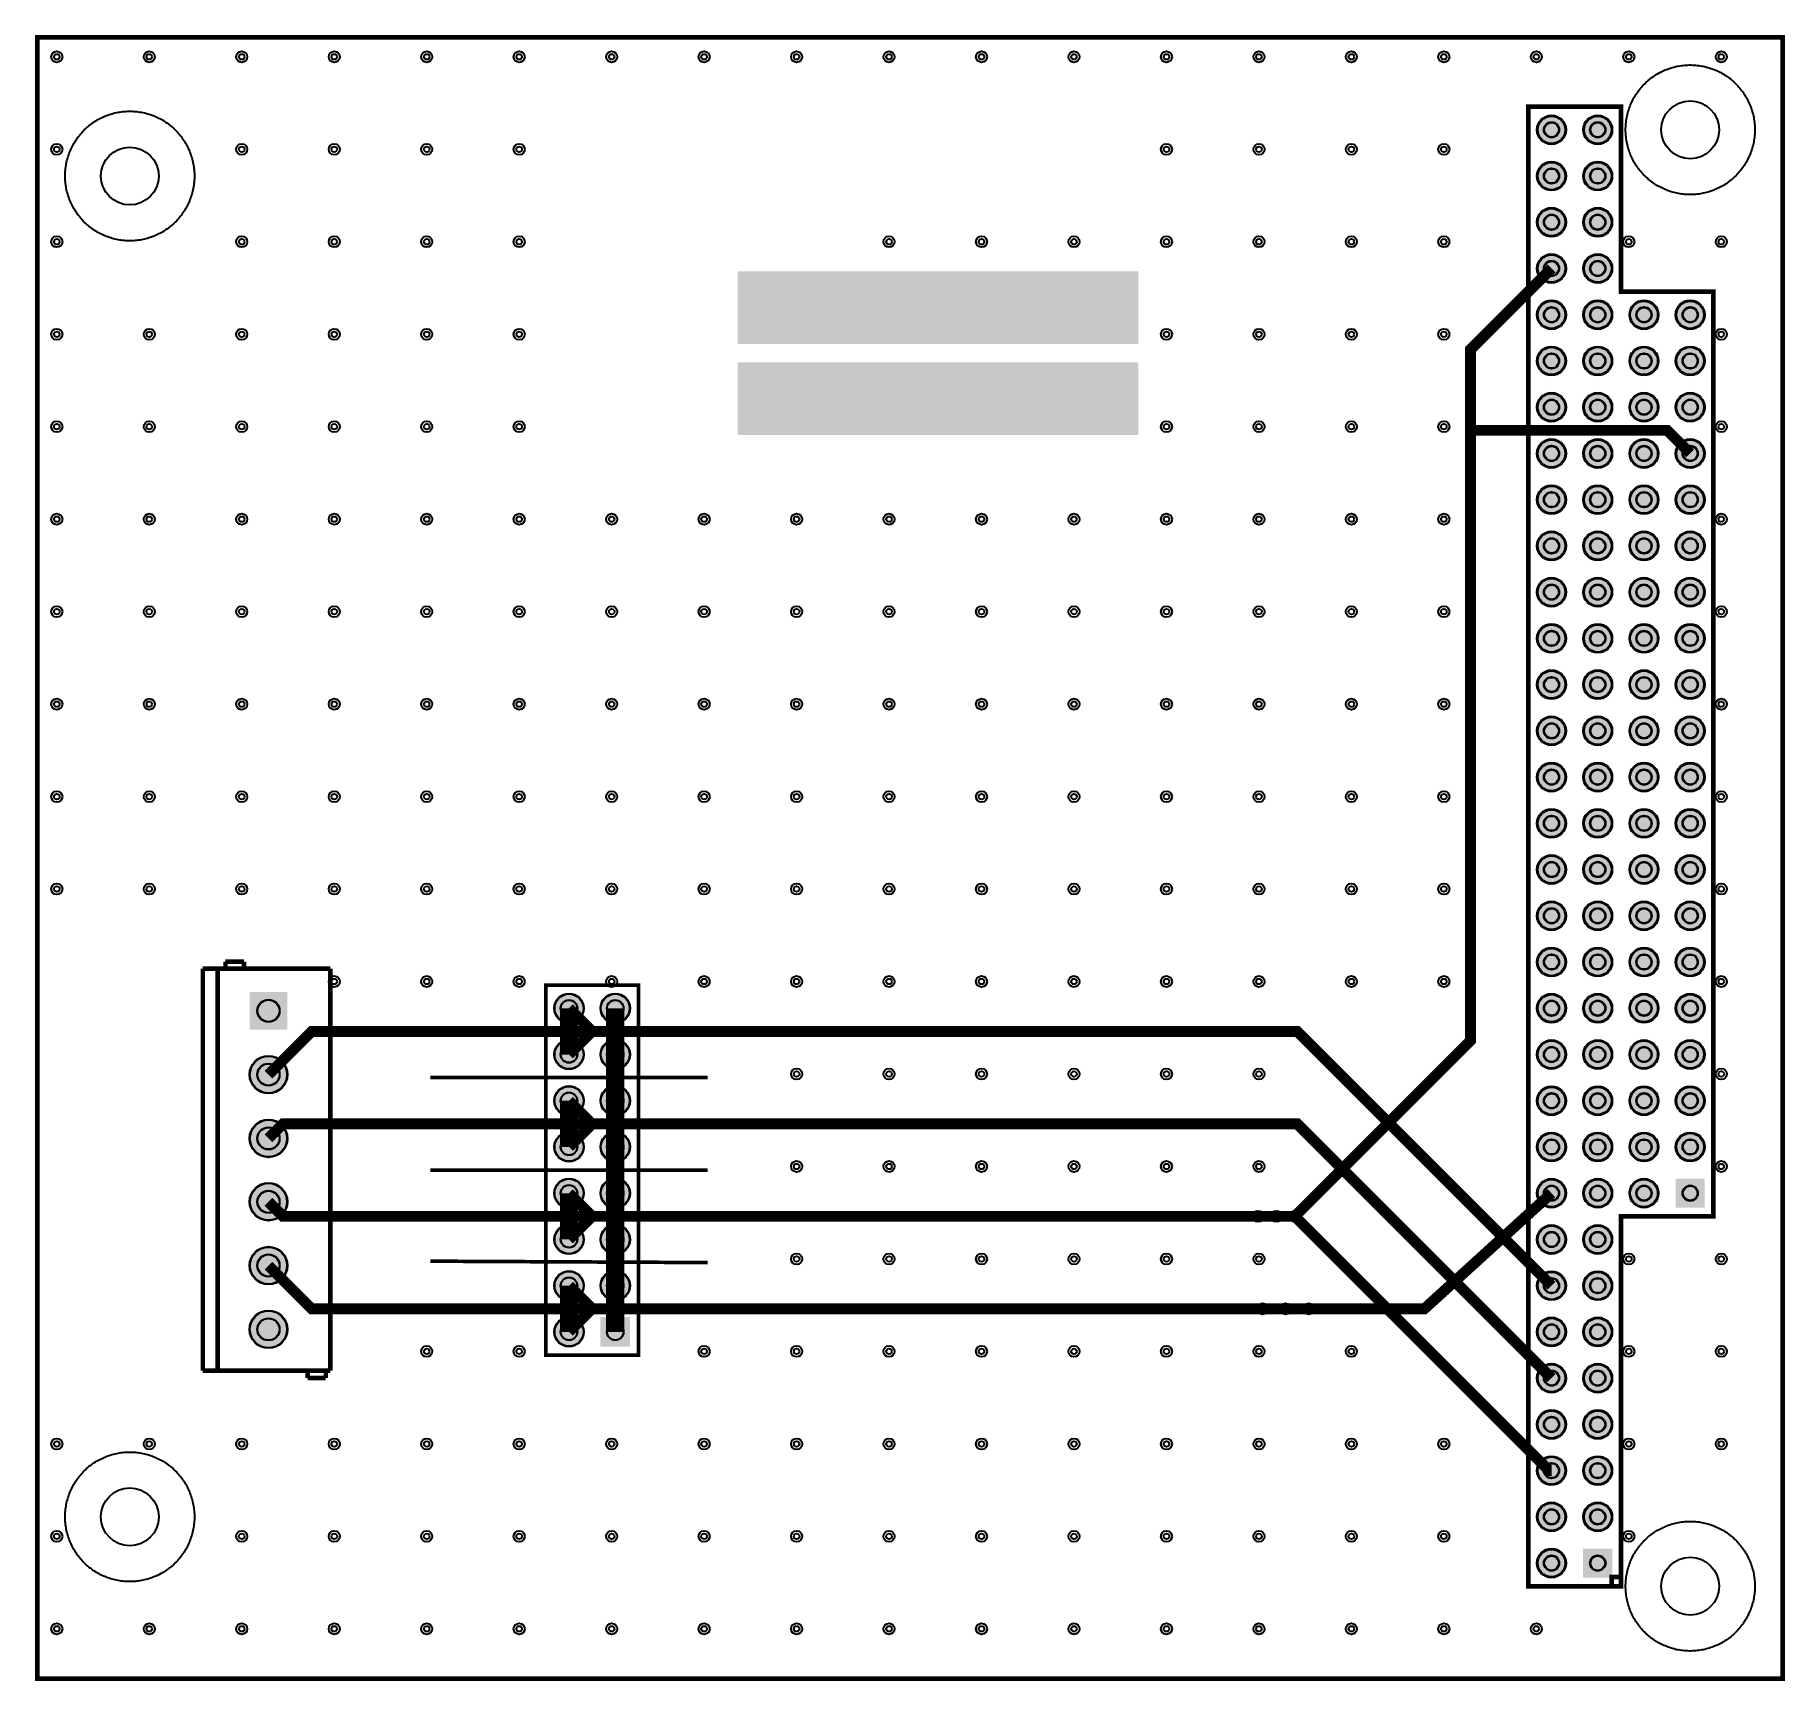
# Model space of a CAD drawing. Header units: millimetres. Extents: x -0.1 to 96, y -0.1 to 90.3.
import ezdxf

# ---------------------------------------------------------------- set-up
doc = ezdxf.new("R2010")
doc.units = ezdxf.units.MM
for name, color, linetype, true_color in [('BoardOutLine', 7, 'Continuous', 0xff00ff), ('BottomLayer', 7, 'Continuous', 0x0000ff), ('BottomSolderMaskLayer', 7, 'Continuous', 0xaa00ff), ('Document', 7, 'Continuous', 0xffffff), ('Hole', 7, 'Continuous', 0x222222), ('Multi-Layer', 7, 'Continuous', 0xc0c0c0), ('TopLayer', 7, 'Continuous', 0xff0000), ('TopSilkLayer', 7, 'Continuous', 0xffcc00), ('TopSolderMaskLayer', 7, 'Continuous', 0x800080)]:
    doc.layers.add(name, color=color, linetype=linetype, true_color=true_color)

msp = doc.modelspace()

# ---------------------------------------------------------------- hatches: boundary and pattern name
at = {"layer": 'BottomSolderMaskLayer'}
for points in [[(82.384, 85.09, 1), (83.986, 85.09, 1)], [(84.924, 85.09, 1), (86.526, 85.09, 1)], [(82.384, 82.55, 1), (83.986, 82.55, 1)], [(84.924, 82.55, 1), (86.526, 82.55, 1)], [(82.384, 80.01, 1), (83.986, 80.01, 1)], [(84.924, 80.01, 1), (86.526, 80.01, 1)], [(82.384, 77.47, 1), (83.986, 77.47, 1)], [(84.924, 77.47, 1), (86.526, 77.47, 1)], [(82.384, 74.93, 1), (83.986, 74.93, 1)], [(84.924, 74.93, 1), (86.526, 74.93, 1)], [(87.464, 74.93, 1), (89.066, 74.93, 1)], [(90.004, 74.93, 1), (91.606, 74.93, 1)], [(82.384, 72.39, 1), (83.986, 72.39, 1)], [(84.924, 72.39, 1), (86.526, 72.39, 1)], [(87.464, 72.39, 1), (89.066, 72.39, 1)], [(90.004, 72.39, 1), (91.606, 72.39, 1)], [(82.384, 69.85, 1), (83.986, 69.85, 1)], [(84.924, 69.85, 1), (86.526, 69.85, 1)], [(87.464, 69.85, 1), (89.066, 69.85, 1)], [(90.004, 69.85, 1), (91.606, 69.85, 1)], [(82.384, 67.31, 1), (83.986, 67.31, 1)], [(84.924, 67.31, 1), (86.526, 67.31, 1)], [(87.464, 67.31, 1), (89.066, 67.31, 1)], [(90.004, 67.31, 1), (91.606, 67.31, 1)], [(82.384, 64.77, 1), (83.986, 64.77, 1)], [(84.924, 64.77, 1), (86.526, 64.77, 1)], [(87.464, 64.77, 1), (89.066, 64.77, 1)], [(90.004, 64.77, 1), (91.606, 64.77, 1)], [(82.384, 62.23, 1), (83.986, 62.23, 1)], [(84.924, 62.23, 1), (86.526, 62.23, 1)], [(87.464, 62.23, 1), (89.066, 62.23, 1)], [(90.004, 62.23, 1), (91.606, 62.23, 1)], [(82.384, 59.69, 1), (83.986, 59.69, 1)], [(84.924, 59.69, 1), (86.526, 59.69, 1)], [(87.464, 59.69, 1), (89.066, 59.69, 1)], [(90.004, 59.69, 1), (91.606, 59.69, 1)], [(82.384, 57.15, 1), (83.986, 57.15, 1)], [(84.924, 57.15, 1), (86.526, 57.15, 1)], [(87.464, 57.15, 1), (89.066, 57.15, 1)], [(90.004, 57.15, 1), (91.606, 57.15, 1)], [(82.384, 54.61, 1), (83.986, 54.61, 1)], [(84.924, 54.61, 1), (86.526, 54.61, 1)], [(87.464, 54.61, 1), (89.066, 54.61, 1)], [(90.004, 54.61, 1), (91.606, 54.61, 1)], [(82.384, 52.07, 1), (83.986, 52.07, 1)], [(84.924, 52.07, 1), (86.526, 52.07, 1)], [(87.464, 52.07, 1), (89.066, 52.07, 1)], [(90.004, 52.07, 1), (91.606, 52.07, 1)], [(82.384, 49.53, 1), (83.986, 49.53, 1)], [(84.924, 49.53, 1), (86.526, 49.53, 1)], [(87.464, 49.53, 1), (89.066, 49.53, 1)], [(90.004, 49.53, 1), (91.606, 49.53, 1)], [(82.384, 46.99, 1), (83.986, 46.99, 1)], [(84.924, 46.99, 1), (86.526, 46.99, 1)], [(87.464, 46.99, 1), (89.066, 46.99, 1)], [(90.004, 46.99, 1), (91.606, 46.99, 1)], [(82.384, 44.45, 1), (83.986, 44.45, 1)], [(84.924, 44.45, 1), (86.526, 44.45, 1)], [(87.464, 44.45, 1), (89.066, 44.45, 1)], [(90.004, 44.45, 1), (91.606, 44.45, 1)], [(82.384, 41.91, 1), (83.986, 41.91, 1)], [(84.924, 41.91, 1), (86.526, 41.91, 1)], [(87.464, 41.91, 1), (89.066, 41.91, 1)], [(90.004, 41.91, 1), (91.606, 41.91, 1)], [(82.384, 39.37, 1), (83.986, 39.37, 1)], [(84.924, 39.37, 1), (86.526, 39.37, 1)], [(87.464, 39.37, 1), (89.066, 39.37, 1)], [(90.004, 39.37, 1), (91.606, 39.37, 1)], [(13.741, 37.732), (13.741, 35.649), (11.659, 35.649), (11.659, 37.732)], [(28.397, 36.83, 1), (30.023, 36.83, 1)], [(30.937, 36.83, 1), (32.563, 36.83, 1)], [(82.384, 36.83, 1), (83.986, 36.83, 1)], [(84.924, 36.83, 1), (86.526, 36.83, 1)], [(87.464, 36.83, 1), (89.066, 36.83, 1)], [(90.004, 36.83, 1), (91.606, 36.83, 1)], [(28.397, 34.29, 1), (30.023, 34.29, 1)], [(30.937, 34.29, 1), (32.563, 34.29, 1)], [(82.384, 34.29, 1), (83.986, 34.29, 1)], [(84.924, 34.29, 1), (86.526, 34.29, 1)], [(87.464, 34.29, 1), (89.066, 34.29, 1)], [(90.004, 34.29, 1), (91.606, 34.29, 1)], [(11.659, 33.185, 1), (13.741, 33.185, 1)], [(28.397, 31.75, 1), (30.023, 31.75, 1)], [(30.937, 31.75, 1), (32.563, 31.75, 1)], [(82.384, 31.75, 1), (83.986, 31.75, 1)], [(84.924, 31.75, 1), (86.526, 31.75, 1)], [(87.464, 31.75, 1), (89.066, 31.75, 1)], [(90.004, 31.75, 1), (91.606, 31.75, 1)], [(11.659, 29.68, 1), (13.741, 29.68, 1)], [(28.397, 29.21, 1), (30.023, 29.21, 1)], [(30.937, 29.21, 1), (32.563, 29.21, 1)], [(82.384, 29.21, 1), (83.986, 29.21, 1)], [(84.924, 29.21, 1), (86.526, 29.21, 1)], [(87.464, 29.21, 1), (89.066, 29.21, 1)], [(90.004, 29.21, 1), (91.606, 29.21, 1)], [(11.659, 26.2, 1), (13.741, 26.2, 1)], [(28.397, 26.67, 1), (30.023, 26.67, 1)], [(30.937, 26.67, 1), (32.563, 26.67, 1)], [(82.384, 26.67, 1), (83.986, 26.67, 1)], [(84.924, 26.67, 1), (86.526, 26.67, 1)], [(87.464, 26.67, 1), (89.066, 26.67, 1)], [(90.004, 25.869), (90.004, 27.471), (91.606, 27.471), (91.606, 25.869)], [(28.397, 24.13, 1), (30.023, 24.13, 1)], [(30.937, 24.13, 1), (32.563, 24.13, 1)], [(82.384, 24.13, 1), (83.986, 24.13, 1)], [(84.924, 24.13, 1), (86.526, 24.13, 1)], [(11.659, 22.695, 1), (13.741, 22.695, 1)], [(28.397, 21.59, 1), (30.023, 21.59, 1)], [(30.937, 21.59, 1), (32.563, 21.59, 1)], [(82.384, 21.59, 1), (83.986, 21.59, 1)], [(84.924, 21.59, 1), (86.526, 21.59, 1)], [(11.659, 19.19, 1), (13.741, 19.19, 1)], [(28.397, 19.05, 1), (30.023, 19.05, 1)], [(30.937, 18.237), (30.937, 19.863), (32.563, 19.863), (32.563, 18.237)], [(82.384, 19.05, 1), (83.986, 19.05, 1)], [(84.924, 19.05, 1), (86.526, 19.05, 1)], [(82.384, 16.51, 1), (83.986, 16.51, 1)], [(84.924, 16.51, 1), (86.526, 16.51, 1)], [(82.384, 13.97, 1), (83.986, 13.97, 1)], [(84.924, 13.97, 1), (86.526, 13.97, 1)], [(82.384, 11.43, 1), (83.986, 11.43, 1)], [(84.924, 11.43, 1), (86.526, 11.43, 1)], [(82.384, 8.89, 1), (83.986, 8.89, 1)], [(84.924, 8.89, 1), (86.526, 8.89, 1)], [(82.384, 6.35, 1), (83.986, 6.35, 1)], [(84.924, 5.549), (84.924, 7.151), (86.526, 7.151), (86.526, 5.549)]]:
    msp.add_hatch(color=256, dxfattribs=at).paths.add_polyline_path(points)
at = {"layer": 'Multi-Layer'}
for points in [[(82.435, 85.09, 1), (83.935, 85.09, 1)], [(84.975, 85.09, 1), (86.475, 85.09, 1)], [(82.435, 82.55, 1), (83.935, 82.55, 1)], [(84.975, 82.55, 1), (86.475, 82.55, 1)], [(82.435, 80.01, 1), (83.935, 80.01, 1)], [(84.975, 80.01, 1), (86.475, 80.01, 1)], [(82.435, 77.47, 1), (83.935, 77.47, 1)], [(84.975, 77.47, 1), (86.475, 77.47, 1)], [(82.435, 74.93, 1), (83.935, 74.93, 1)], [(84.975, 74.93, 1), (86.475, 74.93, 1)], [(87.515, 74.93, 1), (89.015, 74.93, 1)], [(90.055, 74.93, 1), (91.555, 74.93, 1)], [(82.435, 72.39, 1), (83.935, 72.39, 1)], [(84.975, 72.39, 1), (86.475, 72.39, 1)], [(87.515, 72.39, 1), (89.015, 72.39, 1)], [(90.055, 72.39, 1), (91.555, 72.39, 1)], [(82.435, 69.85, 1), (83.935, 69.85, 1)], [(84.975, 69.85, 1), (86.475, 69.85, 1)], [(87.515, 69.85, 1), (89.015, 69.85, 1)], [(90.055, 69.85, 1), (91.555, 69.85, 1)], [(82.435, 67.31, 1), (83.935, 67.31, 1)], [(84.975, 67.31, 1), (86.475, 67.31, 1)], [(87.515, 67.31, 1), (89.015, 67.31, 1)], [(90.055, 67.31, 1), (91.555, 67.31, 1)], [(82.435, 64.77, 1), (83.935, 64.77, 1)], [(84.975, 64.77, 1), (86.475, 64.77, 1)], [(87.515, 64.77, 1), (89.015, 64.77, 1)], [(90.055, 64.77, 1), (91.555, 64.77, 1)], [(82.435, 62.23, 1), (83.935, 62.23, 1)], [(84.975, 62.23, 1), (86.475, 62.23, 1)], [(87.515, 62.23, 1), (89.015, 62.23, 1)], [(90.055, 62.23, 1), (91.555, 62.23, 1)], [(82.435, 59.69, 1), (83.935, 59.69, 1)], [(84.975, 59.69, 1), (86.475, 59.69, 1)], [(87.515, 59.69, 1), (89.015, 59.69, 1)], [(90.055, 59.69, 1), (91.555, 59.69, 1)], [(82.435, 57.15, 1), (83.935, 57.15, 1)], [(84.975, 57.15, 1), (86.475, 57.15, 1)], [(87.515, 57.15, 1), (89.015, 57.15, 1)], [(90.055, 57.15, 1), (91.555, 57.15, 1)], [(82.435, 54.61, 1), (83.935, 54.61, 1)], [(84.975, 54.61, 1), (86.475, 54.61, 1)], [(87.515, 54.61, 1), (89.015, 54.61, 1)], [(90.055, 54.61, 1), (91.555, 54.61, 1)], [(82.435, 52.07, 1), (83.935, 52.07, 1)], [(84.975, 52.07, 1), (86.475, 52.07, 1)], [(87.515, 52.07, 1), (89.015, 52.07, 1)], [(90.055, 52.07, 1), (91.555, 52.07, 1)], [(82.435, 49.53, 1), (83.935, 49.53, 1)], [(84.975, 49.53, 1), (86.475, 49.53, 1)], [(87.515, 49.53, 1), (89.015, 49.53, 1)], [(90.055, 49.53, 1), (91.555, 49.53, 1)], [(82.435, 46.99, 1), (83.935, 46.99, 1)], [(84.975, 46.99, 1), (86.475, 46.99, 1)], [(87.515, 46.99, 1), (89.015, 46.99, 1)], [(90.055, 46.99, 1), (91.555, 46.99, 1)], [(82.435, 44.45, 1), (83.935, 44.45, 1)], [(84.975, 44.45, 1), (86.475, 44.45, 1)], [(87.515, 44.45, 1), (89.015, 44.45, 1)], [(90.055, 44.45, 1), (91.555, 44.45, 1)], [(82.435, 41.91, 1), (83.935, 41.91, 1)], [(84.975, 41.91, 1), (86.475, 41.91, 1)], [(87.515, 41.91, 1), (89.015, 41.91, 1)], [(90.055, 41.91, 1), (91.555, 41.91, 1)], [(82.435, 39.37, 1), (83.935, 39.37, 1)], [(84.975, 39.37, 1), (86.475, 39.37, 1)], [(87.515, 39.37, 1), (89.015, 39.37, 1)], [(90.055, 39.37, 1), (91.555, 39.37, 1)], [(13.716, 37.706), (13.716, 35.674), (11.684, 35.674), (11.684, 37.706)], [(28.423, 36.83, 1), (29.997, 36.83, 1)], [(30.963, 36.83, 1), (32.537, 36.83, 1)], [(82.435, 36.83, 1), (83.935, 36.83, 1)], [(84.975, 36.83, 1), (86.475, 36.83, 1)], [(87.515, 36.83, 1), (89.015, 36.83, 1)], [(90.055, 36.83, 1), (91.555, 36.83, 1)], [(28.423, 34.29, 1), (29.997, 34.29, 1)], [(30.963, 34.29, 1), (32.537, 34.29, 1)], [(82.435, 34.29, 1), (83.935, 34.29, 1)], [(84.975, 34.29, 1), (86.475, 34.29, 1)], [(87.515, 34.29, 1), (89.015, 34.29, 1)], [(90.055, 34.29, 1), (91.555, 34.29, 1)], [(11.684, 33.185, 1), (13.716, 33.185, 1)], [(28.423, 31.75, 1), (29.997, 31.75, 1)], [(30.963, 31.75, 1), (32.537, 31.75, 1)], [(82.435, 31.75, 1), (83.935, 31.75, 1)], [(84.975, 31.75, 1), (86.475, 31.75, 1)], [(87.515, 31.75, 1), (89.015, 31.75, 1)], [(90.055, 31.75, 1), (91.555, 31.75, 1)], [(11.684, 29.68, 1), (13.716, 29.68, 1)], [(28.423, 29.21, 1), (29.997, 29.21, 1)], [(30.963, 29.21, 1), (32.537, 29.21, 1)], [(82.435, 29.21, 1), (83.935, 29.21, 1)], [(84.975, 29.21, 1), (86.475, 29.21, 1)], [(87.515, 29.21, 1), (89.015, 29.21, 1)], [(90.055, 29.21, 1), (91.555, 29.21, 1)], [(11.684, 26.2, 1), (13.716, 26.2, 1)], [(28.423, 26.67, 1), (29.997, 26.67, 1)], [(30.963, 26.67, 1), (32.537, 26.67, 1)], [(82.435, 26.67, 1), (83.935, 26.67, 1)], [(84.975, 26.67, 1), (86.475, 26.67, 1)], [(87.515, 26.67, 1), (89.015, 26.67, 1)], [(90.055, 25.92), (90.055, 27.42), (91.555, 27.42), (91.555, 25.92)], [(28.423, 24.13, 1), (29.997, 24.13, 1)], [(30.963, 24.13, 1), (32.537, 24.13, 1)], [(82.435, 24.13, 1), (83.935, 24.13, 1)], [(84.975, 24.13, 1), (86.475, 24.13, 1)], [(11.684, 22.695, 1), (13.716, 22.695, 1)], [(28.423, 21.59, 1), (29.997, 21.59, 1)], [(30.963, 21.59, 1), (32.537, 21.59, 1)], [(82.435, 21.59, 1), (83.935, 21.59, 1)], [(84.975, 21.59, 1), (86.475, 21.59, 1)], [(11.684, 19.19, 1), (13.716, 19.19, 1)], [(28.423, 19.05, 1), (29.997, 19.05, 1)], [(30.963, 18.263), (30.963, 19.837), (32.537, 19.837), (32.537, 18.263)], [(82.435, 19.05, 1), (83.935, 19.05, 1)], [(84.975, 19.05, 1), (86.475, 19.05, 1)], [(82.435, 16.51, 1), (83.935, 16.51, 1)], [(84.975, 16.51, 1), (86.475, 16.51, 1)], [(82.435, 13.97, 1), (83.935, 13.97, 1)], [(84.975, 13.97, 1), (86.475, 13.97, 1)], [(82.435, 11.43, 1), (83.935, 11.43, 1)], [(84.975, 11.43, 1), (86.475, 11.43, 1)], [(82.435, 8.89, 1), (83.935, 8.89, 1)], [(84.975, 8.89, 1), (86.475, 8.89, 1)], [(82.435, 6.35, 1), (83.935, 6.35, 1)], [(84.975, 5.6), (84.975, 7.1), (86.475, 7.1), (86.475, 5.6)]]:
    msp.add_hatch(color=256, dxfattribs=at).paths.add_polyline_path(points)
at = {"layer": 'TopSilkLayer'}
for points in [[(60.48, 73.32), (60.48, 77.32), (38.48, 77.32), (38.48, 73.32), (55.48, 73.32)], [(60.48, 68.32), (60.48, 72.32), (38.48, 72.32), (38.48, 68.32), (55.48, 68.32)]]:
    msp.add_hatch(color=256, dxfattribs=at).paths.add_polyline_path(points)
at = {"layer": 'TopSolderMaskLayer'}
for points in [[(82.384, 85.09, 1), (83.986, 85.09, 1)], [(84.924, 85.09, 1), (86.526, 85.09, 1)], [(82.384, 82.55, 1), (83.986, 82.55, 1)], [(84.924, 82.55, 1), (86.526, 82.55, 1)], [(82.384, 80.01, 1), (83.986, 80.01, 1)], [(84.924, 80.01, 1), (86.526, 80.01, 1)], [(82.384, 77.47, 1), (83.986, 77.47, 1)], [(84.924, 77.47, 1), (86.526, 77.47, 1)], [(82.384, 74.93, 1), (83.986, 74.93, 1)], [(84.924, 74.93, 1), (86.526, 74.93, 1)], [(87.464, 74.93, 1), (89.066, 74.93, 1)], [(90.004, 74.93, 1), (91.606, 74.93, 1)], [(82.384, 72.39, 1), (83.986, 72.39, 1)], [(84.924, 72.39, 1), (86.526, 72.39, 1)], [(87.464, 72.39, 1), (89.066, 72.39, 1)], [(90.004, 72.39, 1), (91.606, 72.39, 1)], [(82.384, 69.85, 1), (83.986, 69.85, 1)], [(84.924, 69.85, 1), (86.526, 69.85, 1)], [(87.464, 69.85, 1), (89.066, 69.85, 1)], [(90.004, 69.85, 1), (91.606, 69.85, 1)], [(82.384, 67.31, 1), (83.986, 67.31, 1)], [(84.924, 67.31, 1), (86.526, 67.31, 1)], [(87.464, 67.31, 1), (89.066, 67.31, 1)], [(90.004, 67.31, 1), (91.606, 67.31, 1)], [(82.384, 64.77, 1), (83.986, 64.77, 1)], [(84.924, 64.77, 1), (86.526, 64.77, 1)], [(87.464, 64.77, 1), (89.066, 64.77, 1)], [(90.004, 64.77, 1), (91.606, 64.77, 1)], [(82.384, 62.23, 1), (83.986, 62.23, 1)], [(84.924, 62.23, 1), (86.526, 62.23, 1)], [(87.464, 62.23, 1), (89.066, 62.23, 1)], [(90.004, 62.23, 1), (91.606, 62.23, 1)], [(82.384, 59.69, 1), (83.986, 59.69, 1)], [(84.924, 59.69, 1), (86.526, 59.69, 1)], [(87.464, 59.69, 1), (89.066, 59.69, 1)], [(90.004, 59.69, 1), (91.606, 59.69, 1)], [(82.384, 57.15, 1), (83.986, 57.15, 1)], [(84.924, 57.15, 1), (86.526, 57.15, 1)], [(87.464, 57.15, 1), (89.066, 57.15, 1)], [(90.004, 57.15, 1), (91.606, 57.15, 1)], [(82.384, 54.61, 1), (83.986, 54.61, 1)], [(84.924, 54.61, 1), (86.526, 54.61, 1)], [(87.464, 54.61, 1), (89.066, 54.61, 1)], [(90.004, 54.61, 1), (91.606, 54.61, 1)], [(82.384, 52.07, 1), (83.986, 52.07, 1)], [(84.924, 52.07, 1), (86.526, 52.07, 1)], [(87.464, 52.07, 1), (89.066, 52.07, 1)], [(90.004, 52.07, 1), (91.606, 52.07, 1)], [(82.384, 49.53, 1), (83.986, 49.53, 1)], [(84.924, 49.53, 1), (86.526, 49.53, 1)], [(87.464, 49.53, 1), (89.066, 49.53, 1)], [(90.004, 49.53, 1), (91.606, 49.53, 1)], [(82.384, 46.99, 1), (83.986, 46.99, 1)], [(84.924, 46.99, 1), (86.526, 46.99, 1)], [(87.464, 46.99, 1), (89.066, 46.99, 1)], [(90.004, 46.99, 1), (91.606, 46.99, 1)], [(82.384, 44.45, 1), (83.986, 44.45, 1)], [(84.924, 44.45, 1), (86.526, 44.45, 1)], [(87.464, 44.45, 1), (89.066, 44.45, 1)], [(90.004, 44.45, 1), (91.606, 44.45, 1)], [(82.384, 41.91, 1), (83.986, 41.91, 1)], [(84.924, 41.91, 1), (86.526, 41.91, 1)], [(87.464, 41.91, 1), (89.066, 41.91, 1)], [(90.004, 41.91, 1), (91.606, 41.91, 1)], [(82.384, 39.37, 1), (83.986, 39.37, 1)], [(84.924, 39.37, 1), (86.526, 39.37, 1)], [(87.464, 39.37, 1), (89.066, 39.37, 1)], [(90.004, 39.37, 1), (91.606, 39.37, 1)], [(13.741, 37.732), (13.741, 35.649), (11.659, 35.649), (11.659, 37.732)], [(28.397, 36.83, 1), (30.023, 36.83, 1)], [(30.937, 36.83, 1), (32.563, 36.83, 1)], [(82.384, 36.83, 1), (83.986, 36.83, 1)], [(84.924, 36.83, 1), (86.526, 36.83, 1)], [(87.464, 36.83, 1), (89.066, 36.83, 1)], [(90.004, 36.83, 1), (91.606, 36.83, 1)], [(28.397, 34.29, 1), (30.023, 34.29, 1)], [(30.937, 34.29, 1), (32.563, 34.29, 1)], [(82.384, 34.29, 1), (83.986, 34.29, 1)], [(84.924, 34.29, 1), (86.526, 34.29, 1)], [(87.464, 34.29, 1), (89.066, 34.29, 1)], [(90.004, 34.29, 1), (91.606, 34.29, 1)], [(11.659, 33.185, 1), (13.741, 33.185, 1)], [(28.397, 31.75, 1), (30.023, 31.75, 1)], [(30.937, 31.75, 1), (32.563, 31.75, 1)], [(82.384, 31.75, 1), (83.986, 31.75, 1)], [(84.924, 31.75, 1), (86.526, 31.75, 1)], [(87.464, 31.75, 1), (89.066, 31.75, 1)], [(90.004, 31.75, 1), (91.606, 31.75, 1)], [(11.659, 29.68, 1), (13.741, 29.68, 1)], [(28.397, 29.21, 1), (30.023, 29.21, 1)], [(30.937, 29.21, 1), (32.563, 29.21, 1)], [(82.384, 29.21, 1), (83.986, 29.21, 1)], [(84.924, 29.21, 1), (86.526, 29.21, 1)], [(87.464, 29.21, 1), (89.066, 29.21, 1)], [(90.004, 29.21, 1), (91.606, 29.21, 1)], [(11.659, 26.2, 1), (13.741, 26.2, 1)], [(28.397, 26.67, 1), (30.023, 26.67, 1)], [(30.937, 26.67, 1), (32.563, 26.67, 1)], [(82.384, 26.67, 1), (83.986, 26.67, 1)], [(84.924, 26.67, 1), (86.526, 26.67, 1)], [(87.464, 26.67, 1), (89.066, 26.67, 1)], [(90.004, 25.869), (90.004, 27.471), (91.606, 27.471), (91.606, 25.869)], [(28.397, 24.13, 1), (30.023, 24.13, 1)], [(30.937, 24.13, 1), (32.563, 24.13, 1)], [(82.384, 24.13, 1), (83.986, 24.13, 1)], [(84.924, 24.13, 1), (86.526, 24.13, 1)], [(11.659, 22.695, 1), (13.741, 22.695, 1)], [(28.397, 21.59, 1), (30.023, 21.59, 1)], [(30.937, 21.59, 1), (32.563, 21.59, 1)], [(82.384, 21.59, 1), (83.986, 21.59, 1)], [(84.924, 21.59, 1), (86.526, 21.59, 1)], [(11.659, 19.19, 1), (13.741, 19.19, 1)], [(28.397, 19.05, 1), (30.023, 19.05, 1)], [(30.937, 18.237), (30.937, 19.863), (32.563, 19.863), (32.563, 18.237)], [(82.384, 19.05, 1), (83.986, 19.05, 1)], [(84.924, 19.05, 1), (86.526, 19.05, 1)], [(82.384, 16.51, 1), (83.986, 16.51, 1)], [(84.924, 16.51, 1), (86.526, 16.51, 1)], [(82.384, 13.97, 1), (83.986, 13.97, 1)], [(84.924, 13.97, 1), (86.526, 13.97, 1)], [(82.384, 11.43, 1), (83.986, 11.43, 1)], [(84.924, 11.43, 1), (86.526, 11.43, 1)], [(82.384, 8.89, 1), (83.986, 8.89, 1)], [(84.924, 8.89, 1), (86.526, 8.89, 1)], [(82.384, 6.35, 1), (83.986, 6.35, 1)], [(84.924, 5.549), (84.924, 7.151), (86.526, 7.151), (86.526, 5.549)]]:
    msp.add_hatch(color=256, dxfattribs=at).paths.add_polyline_path(points)

# ---------------------------------------------------------------- linework, layer by layer
at = {"layer": 'BoardOutLine', "const_width": 0.254}
msp.add_lwpolyline([(95.885, 0), (0, 0), (0, 90.17), (95.885, 90.17), (95.885, 0)], close=True, dxfattribs=at)
at = {"layer": 'BottomLayer'}
for points in [[(87.255, 85.09), (87.256, 85.175), (87.259, 85.261), (87.264, 85.346), (87.271, 85.431), (87.28, 85.516), (87.291, 85.6), (87.304, 85.684), (87.319, 85.768), (87.336, 85.852), (87.355, 85.935), (87.376, 86.018), (87.399, 86.1), (87.424, 86.181), (87.451, 86.262), (87.48, 86.343), (87.511, 86.422), (87.543, 86.501), (87.578, 86.579), (87.614, 86.656), (87.653, 86.732), (87.693, 86.807), (87.735, 86.882), (87.778, 86.955), (87.824, 87.027), (87.871, 87.098), (87.92, 87.168), (87.97, 87.237), (88.022, 87.304), (88.076, 87.37), (88.132, 87.435), (88.188, 87.499), (88.247, 87.561), (88.307, 87.622), (88.368, 87.681), (88.431, 87.739), (88.495, 87.795), (88.56, 87.85), (88.627, 87.903), (88.695, 87.954), (88.764, 88.004), (88.834, 88.052), (88.906, 88.099), (88.978, 88.144), (89.052, 88.187), (89.127, 88.228), (89.202, 88.267), (89.279, 88.305), (89.356, 88.341), (89.435, 88.375), (89.514, 88.407), (89.593, 88.437), (89.674, 88.465), (89.755, 88.491), (89.837, 88.515), (89.919, 88.537), (90.002, 88.558), (90.085, 88.576), (90.169, 88.592), (90.253, 88.607), (90.338, 88.619), (90.422, 88.629), (90.507, 88.637), (90.592, 88.643), (90.677, 88.648), (90.763, 88.65), (90.848, 88.65), (90.933, 88.648), (91.018, 88.643), (91.103, 88.637), (91.188, 88.629), (91.273, 88.619), (91.357, 88.607), (91.441, 88.592), (91.525, 88.576), (91.608, 88.558), (91.691, 88.537), (91.774, 88.515), (91.855, 88.491), (91.936, 88.465), (92.017, 88.437), (92.097, 88.407), (92.176, 88.375), (92.254, 88.341), (92.332, 88.305), (92.408, 88.267), (92.484, 88.228), (92.558, 88.187), (92.632, 88.144), (92.705, 88.099), (92.776, 88.052), (92.846, 88.004), (92.916, 87.954), (92.984, 87.903), (93.05, 87.85), (93.116, 87.795), (93.18, 87.739), (93.242, 87.681), (93.304, 87.622), (93.364, 87.561), (93.422, 87.499), (93.479, 87.435), (93.534, 87.37), (93.588, 87.304), (93.64, 87.237), (93.691, 87.168), (93.739, 87.098), (93.787, 87.027), (93.832, 86.955), (93.876, 86.882), (93.918, 86.807), (93.958, 86.732), (93.996, 86.656), (94.033, 86.579), (94.067, 86.501), (94.1, 86.422), (94.131, 86.343), (94.16, 86.262), (94.187, 86.181), (94.212, 86.1), (94.235, 86.018), (94.256, 85.935), (94.275, 85.852), (94.292, 85.768), (94.307, 85.684), (94.32, 85.6), (94.331, 85.516), (94.34, 85.431), (94.347, 85.346), (94.352, 85.261), (94.355, 85.175), (94.355, 85.09), (94.355, 85.005), (94.352, 84.92), (94.347, 84.835), (94.34, 84.75), (94.331, 84.665), (94.32, 84.58), (94.307, 84.496), (94.292, 84.412), (94.275, 84.328), (94.256, 84.245), (94.235, 84.163), (94.212, 84.081), (94.187, 83.999), (94.16, 83.918), (94.131, 83.838), (94.1, 83.758), (94.067, 83.68), (94.033, 83.602), (93.996, 83.525), (93.958, 83.448), (93.918, 83.373), (93.876, 83.299), (93.832, 83.226), (93.787, 83.153), (93.739, 83.082), (93.691, 83.012), (93.64, 82.944), (93.588, 82.876), (93.534, 82.81), (93.479, 82.745), (93.422, 82.682), (93.364, 82.619), (93.304, 82.559), (93.242, 82.499), (93.18, 82.442), (93.116, 82.385), (93.05, 82.331), (92.984, 82.277), (92.916, 82.226), (92.846, 82.176), (92.776, 82.128), (92.705, 82.081), (92.632, 82.037), (92.558, 81.994), (92.484, 81.952), (92.408, 81.913), (92.332, 81.875), (92.254, 81.84), (92.176, 81.806), (92.097, 81.774), (92.017, 81.744), (91.936, 81.716), (91.855, 81.689), (91.774, 81.665), (91.691, 81.643), (91.608, 81.623), (91.525, 81.604), (91.441, 81.588), (91.357, 81.574), (91.273, 81.561), (91.188, 81.551), (91.103, 81.543), (91.018, 81.537), (90.933, 81.533), (90.848, 81.531), (90.763, 81.531), (90.677, 81.533), (90.592, 81.537), (90.507, 81.543), (90.422, 81.551), (90.338, 81.561), (90.253, 81.574), (90.169, 81.588), (90.085, 81.604), (90.002, 81.623), (89.919, 81.643), (89.837, 81.665), (89.755, 81.689), (89.674, 81.716), (89.593, 81.744), (89.514, 81.774), (89.435, 81.806), (89.356, 81.84), (89.279, 81.875), (89.202, 81.913), (89.127, 81.952), (89.052, 81.994), (88.978, 82.037), (88.906, 82.081), (88.834, 82.128), (88.764, 82.176), (88.695, 82.226), (88.627, 82.277), (88.56, 82.331), (88.495, 82.385), (88.431, 82.442), (88.368, 82.499), (88.307, 82.559), (88.247, 82.619), (88.188, 82.682), (88.132, 82.745), (88.076, 82.81), (88.022, 82.876), (87.97, 82.944), (87.92, 83.012), (87.871, 83.082), (87.824, 83.153), (87.778, 83.226), (87.735, 83.299), (87.693, 83.373), (87.653, 83.448), (87.614, 83.525), (87.578, 83.602), (87.543, 83.68), (87.511, 83.758), (87.48, 83.838), (87.451, 83.918), (87.424, 83.999), (87.399, 84.081), (87.376, 84.163), (87.355, 84.245), (87.336, 84.328), (87.319, 84.412), (87.304, 84.496), (87.291, 84.58), (87.28, 84.665), (87.271, 84.75), (87.264, 84.835), (87.259, 84.92), (87.256, 85.005), (87.255, 85.09)], [(1.53, 82.55), (1.531, 82.635), (1.534, 82.721), (1.538, 82.806), (1.545, 82.891), (1.554, 82.976), (1.565, 83.06), (1.578, 83.144), (1.593, 83.228), (1.611, 83.312), (1.63, 83.395), (1.651, 83.478), (1.674, 83.56), (1.699, 83.641), (1.726, 83.722), (1.755, 83.803), (1.785, 83.882), (1.818, 83.961), (1.853, 84.039), (1.889, 84.116), (1.927, 84.192), (1.968, 84.267), (2.009, 84.342), (2.053, 84.415), (2.099, 84.487), (2.146, 84.558), (2.195, 84.628), (2.245, 84.697), (2.297, 84.764), (2.351, 84.83), (2.406, 84.895), (2.463, 84.959), (2.522, 85.021), (2.581, 85.082), (2.643, 85.141), (2.705, 85.199), (2.77, 85.255), (2.835, 85.31), (2.902, 85.363), (2.97, 85.414), (3.039, 85.464), (3.109, 85.512), (3.181, 85.559), (3.253, 85.604), (3.327, 85.647), (3.402, 85.688), (3.477, 85.727), (3.554, 85.765), (3.631, 85.801), (3.709, 85.835), (3.788, 85.867), (3.868, 85.897), (3.949, 85.925), (4.03, 85.951), (4.112, 85.975), (4.194, 85.997), (4.277, 86.018), (4.36, 86.036), (4.444, 86.052), (4.528, 86.067), (4.612, 86.079), (4.697, 86.089), (4.782, 86.097), (4.867, 86.103), (4.952, 86.107), (5.037, 86.11), (5.123, 86.11), (5.208, 86.107), (5.293, 86.103), (5.378, 86.097), (5.463, 86.089), (5.548, 86.079), (5.632, 86.067), (5.716, 86.052), (5.8, 86.036), (5.883, 86.018), (5.966, 85.997), (6.048, 85.975), (6.13, 85.951), (6.211, 85.925), (6.292, 85.897), (6.372, 85.867), (6.451, 85.835), (6.529, 85.801), (6.606, 85.765), (6.683, 85.727), (6.759, 85.688), (6.833, 85.647), (6.907, 85.604), (6.979, 85.559), (7.051, 85.512), (7.121, 85.464), (7.19, 85.414), (7.258, 85.363), (7.325, 85.31), (7.391, 85.255), (7.455, 85.199), (7.517, 85.141), (7.579, 85.082), (7.638, 85.021), (7.697, 84.959), (7.754, 84.895), (7.809, 84.83), (7.863, 84.764), (7.915, 84.697), (7.965, 84.628), (8.014, 84.558), (8.061, 84.487), (8.107, 84.415), (8.151, 84.342), (8.193, 84.267), (8.233, 84.192), (8.271, 84.116), (8.307, 84.039), (8.342, 83.961), (8.375, 83.882), (8.406, 83.803), (8.434, 83.722), (8.461, 83.641), (8.486, 83.56), (8.509, 83.478), (8.53, 83.395), (8.55, 83.312), (8.567, 83.228), (8.582, 83.144), (8.595, 83.06), (8.606, 82.976), (8.615, 82.891), (8.622, 82.806), (8.627, 82.721), (8.629, 82.635), (8.63, 82.55), (8.629, 82.465), (8.627, 82.38), (8.622, 82.295), (8.615, 82.21), (8.606, 82.125), (8.595, 82.04), (8.582, 81.956), (8.567, 81.872), (8.55, 81.788), (8.53, 81.705), (8.509, 81.623), (8.486, 81.54), (8.461, 81.459), (8.434, 81.378), (8.406, 81.298), (8.375, 81.218), (8.342, 81.14), (8.307, 81.062), (8.271, 80.984), (8.233, 80.908), (8.193, 80.833), (8.151, 80.759), (8.107, 80.686), (8.061, 80.613), (8.014, 80.542), (7.965, 80.472), (7.915, 80.404), (7.863, 80.336), (7.809, 80.27), (7.754, 80.205), (7.697, 80.142), (7.638, 80.079), (7.579, 80.019), (7.517, 79.959), (7.455, 79.902), (7.391, 79.845), (7.325, 79.791), (7.258, 79.737), (7.19, 79.686), (7.121, 79.636), (7.051, 79.588), (6.979, 79.541), (6.907, 79.497), (6.833, 79.454), (6.759, 79.412), (6.683, 79.373), (6.606, 79.335), (6.529, 79.3), (6.451, 79.266), (6.372, 79.234), (6.292, 79.204), (6.211, 79.176), (6.13, 79.149), (6.048, 79.125), (5.966, 79.103), (5.883, 79.083), (5.8, 79.064), (5.716, 79.048), (5.632, 79.034), (5.548, 79.021), (5.463, 79.011), (5.378, 79.003), (5.293, 78.997), (5.208, 78.993), (5.123, 78.991), (5.037, 78.991), (4.952, 78.993), (4.867, 78.997), (4.782, 79.003), (4.697, 79.011), (4.612, 79.021), (4.528, 79.034), (4.444, 79.048), (4.36, 79.064), (4.277, 79.083), (4.194, 79.103), (4.112, 79.125), (4.03, 79.149), (3.949, 79.176), (3.868, 79.204), (3.788, 79.234), (3.709, 79.266), (3.631, 79.3), (3.554, 79.335), (3.477, 79.373), (3.402, 79.412), (3.327, 79.454), (3.253, 79.497), (3.181, 79.541), (3.109, 79.588), (3.039, 79.636), (2.97, 79.686), (2.902, 79.737), (2.835, 79.791), (2.77, 79.845), (2.705, 79.902), (2.643, 79.959), (2.581, 80.019), (2.522, 80.079), (2.463, 80.142), (2.406, 80.205), (2.351, 80.27), (2.297, 80.336), (2.245, 80.404), (2.195, 80.472), (2.146, 80.542), (2.099, 80.613), (2.053, 80.686), (2.009, 80.759), (1.968, 80.833), (1.927, 80.908), (1.889, 80.984), (1.853, 81.062), (1.818, 81.14), (1.785, 81.218), (1.755, 81.298), (1.726, 81.378), (1.699, 81.459), (1.674, 81.54), (1.651, 81.623), (1.63, 81.705), (1.611, 81.788), (1.593, 81.872), (1.578, 81.956), (1.565, 82.04), (1.554, 82.125), (1.545, 82.21), (1.538, 82.295), (1.534, 82.38), (1.531, 82.465), (1.53, 82.55)], [(1.53, 8.89), (1.531, 8.975), (1.534, 9.061), (1.538, 9.146), (1.545, 9.231), (1.554, 9.315), (1.565, 9.4), (1.578, 9.484), (1.593, 9.568), (1.611, 9.652), (1.63, 9.735), (1.651, 9.818), (1.674, 9.9), (1.699, 9.981), (1.726, 10.062), (1.755, 10.142), (1.785, 10.222), (1.818, 10.301), (1.853, 10.379), (1.889, 10.456), (1.927, 10.532), (1.968, 10.607), (2.009, 10.681), (2.053, 10.755), (2.099, 10.827), (2.146, 10.898), (2.195, 10.968), (2.245, 11.036), (2.297, 11.104), (2.351, 11.17), (2.406, 11.235), (2.463, 11.299), (2.522, 11.361), (2.581, 11.422), (2.643, 11.481), (2.705, 11.539), (2.77, 11.595), (2.835, 11.65), (2.902, 11.703), (2.97, 11.754), (3.039, 11.804), (3.109, 11.852), (3.181, 11.899), (3.253, 11.944), (3.327, 11.987), (3.402, 12.028), (3.477, 12.067), (3.554, 12.105), (3.631, 12.141), (3.709, 12.174), (3.788, 12.206), (3.868, 12.236), (3.949, 12.265), (4.03, 12.291), (4.112, 12.315), (4.194, 12.337), (4.277, 12.358), (4.36, 12.376), (4.444, 12.392), (4.528, 12.406), (4.612, 12.419), (4.697, 12.429), (4.782, 12.437), (4.867, 12.443), (4.952, 12.447), (5.037, 12.449), (5.123, 12.449), (5.208, 12.447), (5.293, 12.443), (5.378, 12.437), (5.463, 12.429), (5.548, 12.419), (5.632, 12.406), (5.716, 12.392), (5.8, 12.376), (5.883, 12.358), (5.966, 12.337), (6.048, 12.315), (6.13, 12.291), (6.211, 12.265), (6.292, 12.236), (6.372, 12.206), (6.451, 12.174), (6.529, 12.141), (6.606, 12.105), (6.683, 12.067), (6.759, 12.028), (6.833, 11.987), (6.907, 11.944), (6.979, 11.899), (7.051, 11.852), (7.121, 11.804), (7.19, 11.754), (7.258, 11.703), (7.325, 11.65), (7.391, 11.595), (7.455, 11.539), (7.517, 11.481), (7.579, 11.422), (7.638, 11.361), (7.697, 11.299), (7.754, 11.235), (7.809, 11.17), (7.863, 11.104), (7.915, 11.036), (7.965, 10.968), (8.014, 10.898), (8.061, 10.827), (8.107, 10.755), (8.151, 10.681), (8.193, 10.607), (8.233, 10.532), (8.271, 10.456), (8.307, 10.379), (8.342, 10.301), (8.375, 10.222), (8.406, 10.142), (8.434, 10.062), (8.461, 9.981), (8.486, 9.9), (8.509, 9.818), (8.53, 9.735), (8.55, 9.652), (8.567, 9.568), (8.582, 9.484), (8.595, 9.4), (8.606, 9.315), (8.615, 9.231), (8.622, 9.146), (8.627, 9.061), (8.629, 8.975), (8.63, 8.89), (8.629, 8.805), (8.627, 8.72), (8.622, 8.634), (8.615, 8.549), (8.606, 8.465), (8.595, 8.38), (8.582, 8.296), (8.567, 8.212), (8.55, 8.128), (8.53, 8.045), (8.509, 7.962), (8.486, 7.88), (8.461, 7.799), (8.434, 7.718), (8.406, 7.638), (8.375, 7.558), (8.342, 7.479), (8.307, 7.401), (8.271, 7.324), (8.233, 7.248), (8.193, 7.173), (8.151, 7.099), (8.107, 7.025), (8.061, 6.953), (8.014, 6.882), (7.965, 6.812), (7.915, 6.744), (7.863, 6.676), (7.809, 6.61), (7.754, 6.545), (7.697, 6.481), (7.638, 6.419), (7.579, 6.359), (7.517, 6.299), (7.455, 6.241), (7.391, 6.185), (7.325, 6.13), (7.258, 6.077), (7.19, 6.026), (7.121, 5.976), (7.051, 5.928), (6.979, 5.881), (6.907, 5.836), (6.833, 5.793), (6.759, 5.752), (6.683, 5.713), (6.606, 5.675), (6.529, 5.639), (6.451, 5.606), (6.372, 5.574), (6.292, 5.544), (6.211, 5.515), (6.13, 5.489), (6.048, 5.465), (5.966, 5.443), (5.883, 5.422), (5.8, 5.404), (5.716, 5.388), (5.632, 5.374), (5.548, 5.361), (5.463, 5.351), (5.378, 5.343), (5.293, 5.337), (5.208, 5.333), (5.123, 5.331), (5.037, 5.331), (4.952, 5.333), (4.867, 5.337), (4.782, 5.343), (4.697, 5.351), (4.612, 5.361), (4.528, 5.374), (4.444, 5.388), (4.36, 5.404), (4.277, 5.422), (4.194, 5.443), (4.112, 5.465), (4.03, 5.489), (3.949, 5.515), (3.868, 5.544), (3.788, 5.574), (3.709, 5.606), (3.631, 5.639), (3.554, 5.675), (3.477, 5.713), (3.402, 5.752), (3.327, 5.793), (3.253, 5.836), (3.181, 5.881), (3.109, 5.928), (3.039, 5.976), (2.97, 6.026), (2.902, 6.077), (2.835, 6.13), (2.77, 6.185), (2.705, 6.241), (2.643, 6.299), (2.581, 6.359), (2.522, 6.419), (2.463, 6.481), (2.406, 6.545), (2.351, 6.61), (2.297, 6.676), (2.245, 6.744), (2.195, 6.812), (2.146, 6.882), (2.099, 6.953), (2.053, 7.025), (2.009, 7.099), (1.968, 7.173), (1.927, 7.248), (1.889, 7.324), (1.853, 7.401), (1.818, 7.479), (1.785, 7.558), (1.755, 7.638), (1.726, 7.718), (1.699, 7.799), (1.674, 7.88), (1.651, 7.962), (1.63, 8.045), (1.611, 8.128), (1.593, 8.212), (1.578, 8.296), (1.565, 8.38), (1.554, 8.465), (1.545, 8.549), (1.538, 8.634), (1.534, 8.72), (1.531, 8.805), (1.53, 8.89)], [(87.255, 5.08), (87.256, 5.165), (87.259, 5.251), (87.264, 5.336), (87.271, 5.421), (87.28, 5.505), (87.291, 5.59), (87.304, 5.674), (87.319, 5.758), (87.336, 5.842), (87.355, 5.925), (87.376, 6.008), (87.399, 6.09), (87.424, 6.171), (87.451, 6.252), (87.48, 6.332), (87.511, 6.412), (87.543, 6.491), (87.578, 6.569), (87.614, 6.646), (87.653, 6.722), (87.693, 6.797), (87.735, 6.871), (87.778, 6.945), (87.824, 7.017), (87.871, 7.088), (87.92, 7.158), (87.97, 7.226), (88.022, 7.294), (88.076, 7.36), (88.132, 7.425), (88.188, 7.489), (88.247, 7.551), (88.307, 7.612), (88.368, 7.671), (88.431, 7.729), (88.495, 7.785), (88.56, 7.84), (88.627, 7.893), (88.695, 7.944), (88.764, 7.994), (88.834, 8.042), (88.906, 8.089), (88.978, 8.134), (89.052, 8.177), (89.127, 8.218), (89.202, 8.257), (89.279, 8.295), (89.356, 8.331), (89.435, 8.364), (89.514, 8.396), (89.593, 8.426), (89.674, 8.455), (89.755, 8.481), (89.837, 8.505), (89.919, 8.527), (90.002, 8.548), (90.085, 8.566), (90.169, 8.582), (90.253, 8.596), (90.338, 8.609), (90.422, 8.619), (90.507, 8.627), (90.592, 8.633), (90.677, 8.637), (90.763, 8.639), (90.848, 8.639), (90.933, 8.637), (91.018, 8.633), (91.103, 8.627), (91.188, 8.619), (91.273, 8.609), (91.357, 8.596), (91.441, 8.582), (91.525, 8.566), (91.608, 8.548), (91.691, 8.527), (91.774, 8.505), (91.855, 8.481), (91.936, 8.455), (92.017, 8.426), (92.097, 8.396), (92.176, 8.364), (92.254, 8.331), (92.332, 8.295), (92.408, 8.257), (92.484, 8.218), (92.558, 8.177), (92.632, 8.134), (92.705, 8.089), (92.776, 8.042), (92.846, 7.994), (92.916, 7.944), (92.984, 7.893), (93.05, 7.84), (93.116, 7.785), (93.18, 7.729), (93.242, 7.671), (93.304, 7.612), (93.364, 7.551), (93.422, 7.489), (93.479, 7.425), (93.534, 7.36), (93.588, 7.294), (93.64, 7.226), (93.691, 7.158), (93.739, 7.088), (93.787, 7.017), (93.832, 6.945), (93.876, 6.871), (93.918, 6.797), (93.958, 6.722), (93.996, 6.646), (94.033, 6.569), (94.067, 6.491), (94.1, 6.412), (94.131, 6.332), (94.16, 6.252), (94.187, 6.171), (94.212, 6.09), (94.235, 6.008), (94.256, 5.925), (94.275, 5.842), (94.292, 5.758), (94.307, 5.674), (94.32, 5.59), (94.331, 5.505), (94.34, 5.421), (94.347, 5.336), (94.352, 5.251), (94.355, 5.165), (94.355, 5.08), (94.355, 4.995), (94.352, 4.909), (94.347, 4.824), (94.34, 4.739), (94.331, 4.655), (94.32, 4.57), (94.307, 4.486), (94.292, 4.402), (94.275, 4.318), (94.256, 4.235), (94.235, 4.152), (94.212, 4.07), (94.187, 3.989), (94.16, 3.908), (94.131, 3.828), (94.1, 3.748), (94.067, 3.669), (94.033, 3.591), (93.996, 3.514), (93.958, 3.438), (93.918, 3.363), (93.876, 3.289), (93.832, 3.215), (93.787, 3.143), (93.739, 3.072), (93.691, 3.002), (93.64, 2.934), (93.588, 2.866), (93.534, 2.8), (93.479, 2.735), (93.422, 2.671), (93.364, 2.609), (93.304, 2.548), (93.242, 2.489), (93.18, 2.431), (93.116, 2.375), (93.05, 2.32), (92.984, 2.267), (92.916, 2.216), (92.846, 2.166), (92.776, 2.118), (92.705, 2.071), (92.632, 2.026), (92.558, 1.983), (92.484, 1.942), (92.408, 1.903), (92.332, 1.865), (92.254, 1.829), (92.176, 1.796), (92.097, 1.764), (92.017, 1.734), (91.936, 1.705), (91.855, 1.679), (91.774, 1.655), (91.691, 1.633), (91.608, 1.612), (91.525, 1.594), (91.441, 1.578), (91.357, 1.564), (91.273, 1.551), (91.188, 1.541), (91.103, 1.533), (91.018, 1.527), (90.933, 1.523), (90.848, 1.521), (90.763, 1.521), (90.677, 1.523), (90.592, 1.527), (90.507, 1.533), (90.422, 1.541), (90.338, 1.551), (90.253, 1.564), (90.169, 1.578), (90.085, 1.594), (90.002, 1.612), (89.919, 1.633), (89.837, 1.655), (89.755, 1.679), (89.674, 1.705), (89.593, 1.734), (89.514, 1.764), (89.435, 1.796), (89.356, 1.829), (89.279, 1.865), (89.202, 1.903), (89.127, 1.942), (89.052, 1.983), (88.978, 2.026), (88.906, 2.071), (88.834, 2.118), (88.764, 2.166), (88.695, 2.216), (88.627, 2.267), (88.56, 2.32), (88.495, 2.375), (88.431, 2.431), (88.368, 2.489), (88.307, 2.548), (88.247, 2.609), (88.188, 2.671), (88.132, 2.735), (88.076, 2.8), (88.022, 2.866), (87.97, 2.934), (87.92, 3.002), (87.871, 3.072), (87.824, 3.143), (87.778, 3.215), (87.735, 3.289), (87.693, 3.363), (87.653, 3.438), (87.614, 3.514), (87.578, 3.591), (87.543, 3.669), (87.511, 3.748), (87.48, 3.828), (87.451, 3.908), (87.424, 3.989), (87.399, 4.07), (87.376, 4.152), (87.355, 4.235), (87.336, 4.318), (87.319, 4.402), (87.304, 4.486), (87.291, 4.57), (87.28, 4.655), (87.271, 4.739), (87.264, 4.824), (87.259, 4.909), (87.256, 4.995), (87.255, 5.08)]]:
    msp.add_lwpolyline(points, close=True, dxfattribs=at)
at = {"layer": 'BottomLayer', "const_width": 0.6}
for points in [[(29.21, 36.83), (30.48, 35.56)], [(30.48, 35.56), (15.075, 35.56), (12.7, 33.185)], [(29.21, 34.29), (30.48, 35.56)], [(30.48, 35.56), (69.215, 35.56), (83.185, 21.59)], [(29.21, 31.75), (30.48, 30.48)], [(30.48, 30.48), (13.5, 30.48), (12.7, 29.68)], [(29.21, 29.21), (30.48, 30.48)], [(30.48, 30.48), (69.215, 30.48), (83.185, 16.51)], [(29.21, 26.67), (30.48, 25.4)], [(30.48, 25.4), (13.5, 25.4), (12.7, 26.2)], [(29.21, 24.13), (30.48, 25.4)], [(30.48, 25.4), (69.088, 25.4)], [(83.185, 11.43), (83.058, 11.43), (69.088, 25.4)], [(30.48, 20.32), (15.075, 20.32), (12.7, 22.695)], [(29.21, 21.59), (30.48, 20.32)], [(29.21, 19.05), (30.48, 20.32)], [(30.48, 20.32), (69.85, 20.32)]]:
    msp.add_lwpolyline(points, dxfattribs=at)
at = {"layer": 'BottomSolderMaskLayer'}
for centre, radius in [((83.185, 85.09), 0.801), ((85.725, 85.09), 0.801), ((83.185, 85.09), 0.427), ((85.725, 85.09), 0.427), ((83.185, 82.55), 0.801), ((83.185, 82.55), 0.427), ((85.725, 82.55), 0.801), ((85.725, 82.55), 0.427), ((83.185, 80.01), 0.801), ((85.725, 80.01), 0.801), ((83.185, 80.01), 0.427), ((85.725, 80.01), 0.427), ((83.185, 77.47), 0.801), ((83.185, 77.47), 0.427), ((85.725, 77.47), 0.801), ((85.725, 77.47), 0.427), ((83.185, 74.93), 0.801), ((83.185, 74.93), 0.427), ((85.725, 74.93), 0.801), ((85.725, 74.93), 0.427), ((88.265, 74.93), 0.801), ((88.265, 74.93), 0.427), ((90.805, 74.93), 0.801), ((90.805, 74.93), 0.427), ((83.185, 72.39), 0.801), ((85.725, 72.39), 0.801), ((88.265, 72.39), 0.801), ((90.805, 72.39), 0.801), ((83.185, 72.39), 0.427), ((85.725, 72.39), 0.427), ((88.265, 72.39), 0.427), ((90.805, 72.39), 0.427), ((83.185, 69.85), 0.801), ((83.185, 69.85), 0.427), ((85.725, 69.85), 0.801), ((85.725, 69.85), 0.427), ((88.265, 69.85), 0.801), ((88.265, 69.85), 0.427), ((90.805, 69.85), 0.801), ((90.805, 69.85), 0.427), ((83.185, 67.31), 0.801), ((83.185, 67.31), 0.427), ((85.725, 67.31), 0.801), ((85.725, 67.31), 0.427), ((88.265, 67.31), 0.801), ((88.265, 67.31), 0.427), ((90.805, 67.31), 0.801), ((90.805, 67.31), 0.427), ((83.185, 64.77), 0.801), ((85.725, 64.77), 0.801), ((88.265, 64.77), 0.801), ((90.805, 64.77), 0.801), ((83.185, 64.77), 0.427), ((85.725, 64.77), 0.427), ((88.265, 64.77), 0.427), ((90.805, 64.77), 0.427), ((83.185, 62.23), 0.801), ((83.185, 62.23), 0.427), ((85.725, 62.23), 0.801), ((85.725, 62.23), 0.427), ((88.265, 62.23), 0.801), ((88.265, 62.23), 0.427), ((90.805, 62.23), 0.801), ((90.805, 62.23), 0.427), ((83.185, 59.69), 0.801), ((83.185, 59.69), 0.427), ((85.725, 59.69), 0.801), ((85.725, 59.69), 0.427), ((88.265, 59.69), 0.801), ((88.265, 59.69), 0.427), ((90.805, 59.69), 0.801), ((90.805, 59.69), 0.427), ((83.185, 57.15), 0.801), ((85.725, 57.15), 0.801), ((88.265, 57.15), 0.801), ((90.805, 57.15), 0.801), ((83.185, 57.15), 0.427), ((85.725, 57.15), 0.427), ((88.265, 57.15), 0.427), ((90.805, 57.15), 0.427), ((83.185, 54.61), 0.801), ((83.185, 54.61), 0.427), ((85.725, 54.61), 0.801), ((85.725, 54.61), 0.427), ((88.265, 54.61), 0.801), ((88.265, 54.61), 0.427), ((90.805, 54.61), 0.801), ((90.805, 54.61), 0.427), ((83.185, 52.07), 0.801), ((83.185, 52.07), 0.427), ((85.725, 52.07), 0.801), ((85.725, 52.07), 0.427), ((88.265, 52.07), 0.801), ((88.265, 52.07), 0.427), ((90.805, 52.07), 0.801), ((90.805, 52.07), 0.427), ((83.185, 49.53), 0.801), ((85.725, 49.53), 0.801), ((88.265, 49.53), 0.801), ((90.805, 49.53), 0.801), ((83.185, 49.53), 0.427), ((85.725, 49.53), 0.427), ((88.265, 49.53), 0.427), ((90.805, 49.53), 0.427), ((83.185, 46.99), 0.801), ((83.185, 46.99), 0.427), ((85.725, 46.99), 0.801), ((85.725, 46.99), 0.427), ((88.265, 46.99), 0.801), ((88.265, 46.99), 0.427), ((90.805, 46.99), 0.801), ((90.805, 46.99), 0.427), ((83.185, 44.45), 0.801), ((85.725, 44.45), 0.801), ((88.265, 44.45), 0.801), ((90.805, 44.45), 0.801), ((83.185, 44.45), 0.427), ((85.725, 44.45), 0.427), ((88.265, 44.45), 0.427), ((90.805, 44.45), 0.427), ((83.185, 41.91), 0.801), ((83.185, 41.91), 0.427), ((85.725, 41.91), 0.801), ((85.725, 41.91), 0.427), ((88.265, 41.91), 0.801), ((88.265, 41.91), 0.427), ((90.805, 41.91), 0.801), ((90.805, 41.91), 0.427), ((83.185, 39.37), 0.801), ((83.185, 39.37), 0.427), ((85.725, 39.37), 0.801), ((85.725, 39.37), 0.427), ((88.265, 39.37), 0.801), ((88.265, 39.37), 0.427), ((90.805, 39.37), 0.801), ((90.805, 39.37), 0.427), ((29.21, 36.83), 0.813), ((31.75, 36.83), 0.813), ((83.185, 36.83), 0.801), ((85.725, 36.83), 0.801), ((88.265, 36.83), 0.801), ((90.805, 36.83), 0.801), ((12.7, 36.69), 0.614), ((29.21, 36.83), 0.459), ((31.75, 36.83), 0.459), ((83.185, 36.83), 0.427), ((85.725, 36.83), 0.427), ((88.265, 36.83), 0.427), ((90.805, 36.83), 0.427), ((29.21, 34.29), 0.813), ((29.21, 34.29), 0.459), ((31.75, 34.29), 0.813), ((31.75, 34.29), 0.459), ((83.185, 34.29), 0.801), ((83.185, 34.29), 0.427), ((85.725, 34.29), 0.801), ((85.725, 34.29), 0.427), ((88.265, 34.29), 0.801), ((88.265, 34.29), 0.427), ((90.805, 34.29), 0.801), ((90.805, 34.29), 0.427), ((12.7, 33.185), 1.041), ((12.7, 33.185), 0.614), ((29.21, 31.75), 0.813), ((29.21, 31.75), 0.459), ((31.75, 31.75), 0.813), ((31.75, 31.75), 0.459), ((83.185, 31.75), 0.801), ((83.185, 31.75), 0.427), ((85.725, 31.75), 0.801), ((85.725, 31.75), 0.427), ((88.265, 31.75), 0.801), ((88.265, 31.75), 0.427), ((90.805, 31.75), 0.801), ((90.805, 31.75), 0.427), ((12.7, 29.68), 1.041), ((12.7, 29.68), 0.614), ((29.21, 29.21), 0.813), ((31.75, 29.21), 0.813), ((83.185, 29.21), 0.801), ((85.725, 29.21), 0.801), ((88.265, 29.21), 0.801), ((90.805, 29.21), 0.801), ((29.21, 29.21), 0.459), ((31.75, 29.21), 0.459), ((83.185, 29.21), 0.427), ((85.725, 29.21), 0.427), ((88.265, 29.21), 0.427), ((90.805, 29.21), 0.427), ((12.7, 26.2), 1.041), ((29.21, 26.67), 0.813), ((29.21, 26.67), 0.459), ((31.75, 26.67), 0.813), ((31.75, 26.67), 0.459), ((83.185, 26.67), 0.801), ((83.185, 26.67), 0.427), ((85.725, 26.67), 0.801), ((85.725, 26.67), 0.427), ((88.265, 26.67), 0.801), ((88.265, 26.67), 0.427), ((90.805, 26.67), 0.427), ((12.7, 26.2), 0.614), ((29.21, 24.13), 0.813), ((29.21, 24.13), 0.459), ((31.75, 24.13), 0.813), ((31.75, 24.13), 0.459), ((83.185, 24.13), 0.801), ((83.185, 24.13), 0.427), ((85.725, 24.13), 0.801), ((85.725, 24.13), 0.427), ((12.7, 22.695), 1.041), ((12.7, 22.695), 0.614), ((29.21, 21.59), 0.813), ((31.75, 21.59), 0.813), ((83.185, 21.59), 0.801), ((85.725, 21.59), 0.801), ((29.21, 21.59), 0.459), ((31.75, 21.59), 0.459), ((83.185, 21.59), 0.427), ((85.725, 21.59), 0.427), ((12.7, 19.19), 1.041), ((12.7, 19.19), 0.614), ((29.21, 19.05), 0.813), ((29.21, 19.05), 0.459), ((31.75, 19.05), 0.459), ((83.185, 19.05), 0.801), ((83.185, 19.05), 0.427), ((85.725, 19.05), 0.801), ((85.725, 19.05), 0.427), ((83.185, 16.51), 0.801), ((85.725, 16.51), 0.801), ((83.185, 16.51), 0.427), ((85.725, 16.51), 0.427), ((83.185, 13.97), 0.801), ((85.725, 13.97), 0.801), ((83.185, 13.97), 0.427), ((85.725, 13.97), 0.427), ((83.185, 11.43), 0.801), ((83.185, 11.43), 0.427), ((85.725, 11.43), 0.801), ((85.725, 11.43), 0.427), ((83.185, 8.89), 0.801), ((85.725, 8.89), 0.801), ((83.185, 8.89), 0.427), ((85.725, 8.89), 0.427), ((83.185, 6.35), 0.801), ((83.185, 6.35), 0.427), ((85.725, 6.35), 0.427)]:
    msp.add_circle(centre, radius, dxfattribs=at)
at = {"layer": 'Document', "const_width": 0.254}
for points in [[(11.354, 39.383), (10.338, 39.383)], [(10.338, 39.383), (10.338, 39.002)], [(11.354, 39.002), (11.354, 39.383)], [(14.859, 16.523), (14.859, 16.929)], [(15.85, 16.523), (14.859, 16.523)], [(15.85, 16.929), (15.85, 16.523)]]:
    msp.add_lwpolyline(points, dxfattribs=at)
at = {"layer": 'Hole'}
for centre, radius in [((1.072, 89.098), 0.153), ((6.152, 89.098), 0.153), ((11.232, 89.098), 0.153), ((16.312, 89.098), 0.153), ((21.392, 89.098), 0.153), ((26.472, 89.098), 0.153), ((31.552, 89.098), 0.153), ((36.632, 89.098), 0.153), ((41.712, 89.098), 0.153), ((46.792, 89.098), 0.153), ((51.872, 89.098), 0.153), ((56.952, 89.098), 0.153), ((62.032, 89.098), 0.153), ((67.112, 89.098), 0.153), ((72.192, 89.098), 0.153), ((77.272, 89.098), 0.153), ((82.352, 89.098), 0.153), ((87.432, 89.098), 0.153), ((92.512, 89.098), 0.153), ((1.072, 84.018), 0.153), ((11.232, 84.018), 0.153), ((16.312, 84.018), 0.153), ((21.392, 84.018), 0.153), ((26.472, 84.018), 0.153), ((62.032, 84.018), 0.153), ((67.112, 84.018), 0.153), ((72.192, 84.018), 0.153), ((77.272, 84.018), 0.153), ((1.072, 78.938), 0.153), ((11.232, 78.938), 0.153), ((16.312, 78.938), 0.153), ((21.392, 78.938), 0.153), ((26.472, 78.938), 0.153), ((46.792, 78.938), 0.153), ((51.872, 78.938), 0.153), ((56.952, 78.938), 0.153), ((62.032, 78.938), 0.153), ((67.112, 78.938), 0.153), ((72.192, 78.938), 0.153), ((77.272, 78.938), 0.153), ((87.432, 78.938), 0.153), ((92.512, 78.938), 0.153), ((1.072, 73.858), 0.153), ((6.152, 73.858), 0.153), ((11.232, 73.858), 0.153), ((16.312, 73.858), 0.153), ((21.392, 73.858), 0.153), ((26.472, 73.858), 0.153), ((62.032, 73.858), 0.153), ((67.112, 73.858), 0.153), ((72.192, 73.858), 0.153), ((77.272, 73.858), 0.153), ((92.512, 73.858), 0.153), ((1.072, 68.778), 0.153), ((6.152, 68.778), 0.153), ((11.232, 68.778), 0.153), ((16.312, 68.778), 0.153), ((21.392, 68.778), 0.153), ((26.472, 68.778), 0.153), ((62.032, 68.778), 0.153), ((67.112, 68.778), 0.153), ((72.192, 68.778), 0.153), ((77.272, 68.778), 0.153), ((92.512, 68.778), 0.153), ((1.072, 63.698), 0.153), ((6.152, 63.698), 0.153), ((11.232, 63.698), 0.153), ((16.312, 63.698), 0.153), ((21.392, 63.698), 0.153), ((26.472, 63.698), 0.153), ((31.552, 63.698), 0.153), ((36.632, 63.698), 0.153), ((41.712, 63.698), 0.153), ((46.792, 63.698), 0.153), ((51.872, 63.698), 0.153), ((56.952, 63.698), 0.153), ((62.032, 63.698), 0.153), ((67.112, 63.698), 0.153), ((72.192, 63.698), 0.153), ((77.272, 63.698), 0.153), ((92.512, 63.698), 0.153), ((1.072, 58.618), 0.153), ((6.152, 58.618), 0.153), ((11.232, 58.618), 0.153), ((16.312, 58.618), 0.153), ((21.392, 58.618), 0.153), ((26.472, 58.618), 0.153), ((31.552, 58.618), 0.153), ((36.632, 58.618), 0.153), ((41.712, 58.618), 0.153), ((46.792, 58.618), 0.153), ((51.872, 58.618), 0.153), ((56.952, 58.618), 0.153), ((62.032, 58.618), 0.153), ((67.112, 58.618), 0.153), ((72.192, 58.618), 0.153), ((77.272, 58.618), 0.153), ((92.512, 58.618), 0.153), ((1.072, 53.538), 0.153), ((6.152, 53.538), 0.153), ((11.232, 53.538), 0.153), ((16.312, 53.538), 0.153), ((21.392, 53.538), 0.153), ((26.472, 53.538), 0.153), ((31.552, 53.538), 0.153), ((36.632, 53.538), 0.153), ((41.712, 53.538), 0.153), ((46.792, 53.538), 0.153), ((51.872, 53.538), 0.153), ((56.952, 53.538), 0.153), ((62.032, 53.538), 0.153), ((67.112, 53.538), 0.153), ((72.192, 53.538), 0.153), ((77.272, 53.538), 0.153), ((92.512, 53.538), 0.153), ((1.072, 48.458), 0.153), ((6.152, 48.458), 0.153), ((11.232, 48.458), 0.153), ((16.312, 48.458), 0.153), ((21.392, 48.458), 0.153), ((26.472, 48.458), 0.153), ((31.552, 48.458), 0.153), ((36.632, 48.458), 0.153), ((41.712, 48.458), 0.153), ((46.792, 48.458), 0.153), ((51.872, 48.458), 0.153), ((56.952, 48.458), 0.153), ((62.032, 48.458), 0.153), ((67.112, 48.458), 0.153), ((72.192, 48.458), 0.153), ((77.272, 48.458), 0.153), ((92.512, 48.458), 0.153), ((1.072, 43.378), 0.153), ((6.152, 43.378), 0.153), ((11.232, 43.378), 0.153), ((16.312, 43.378), 0.153), ((21.392, 43.378), 0.153), ((26.472, 43.378), 0.153), ((31.552, 43.378), 0.153), ((36.632, 43.378), 0.153), ((41.712, 43.378), 0.153), ((46.792, 43.378), 0.153), ((51.872, 43.378), 0.153), ((56.952, 43.378), 0.153), ((62.032, 43.378), 0.153), ((67.112, 43.378), 0.153), ((72.192, 43.378), 0.153), ((77.272, 43.378), 0.153), ((92.512, 43.378), 0.153), ((16.312, 38.298), 0.153), ((21.392, 38.298), 0.153), ((26.472, 38.298), 0.153), ((31.552, 38.298), 0.153), ((36.632, 38.298), 0.153), ((41.712, 38.298), 0.153), ((46.792, 38.298), 0.153), ((51.872, 38.298), 0.153), ((56.952, 38.298), 0.153), ((62.032, 38.298), 0.153), ((67.112, 38.298), 0.153), ((72.192, 38.298), 0.153), ((77.272, 38.298), 0.153), ((92.512, 38.298), 0.153), ((41.712, 33.218), 0.153), ((46.792, 33.218), 0.153), ((51.872, 33.218), 0.153), ((56.952, 33.218), 0.153), ((62.032, 33.218), 0.153), ((67.112, 33.218), 0.153), ((92.512, 33.218), 0.153), ((41.712, 28.138), 0.153), ((46.792, 28.138), 0.153), ((51.872, 28.138), 0.153), ((56.952, 28.138), 0.153), ((62.032, 28.138), 0.153), ((67.112, 28.138), 0.153), ((92.512, 28.138), 0.153), ((67.056, 25.4), 0.152), ((68.072, 25.4), 0.152), ((69.088, 25.4), 0.152), ((41.712, 23.058), 0.153), ((46.792, 23.058), 0.153), ((51.872, 23.058), 0.153), ((56.952, 23.058), 0.153), ((62.032, 23.058), 0.153), ((67.112, 23.058), 0.153), ((87.432, 23.058), 0.153), ((92.512, 23.058), 0.153), ((67.31, 20.32), 0.152), ((68.58, 20.32), 0.152), ((69.85, 20.32), 0.152), ((21.392, 17.978), 0.153), ((26.472, 17.978), 0.153), ((36.632, 17.978), 0.153), ((41.712, 17.978), 0.153), ((46.792, 17.978), 0.153), ((51.872, 17.978), 0.153), ((56.952, 17.978), 0.153), ((62.032, 17.978), 0.153), ((67.112, 17.978), 0.153), ((72.192, 17.978), 0.153), ((87.432, 17.978), 0.153), ((92.512, 17.978), 0.153), ((1.072, 12.898), 0.153), ((6.152, 12.898), 0.153), ((11.232, 12.898), 0.153), ((16.312, 12.898), 0.153), ((21.392, 12.898), 0.153), ((26.472, 12.898), 0.153), ((31.552, 12.898), 0.153), ((36.632, 12.898), 0.153), ((41.712, 12.898), 0.153), ((46.792, 12.898), 0.153), ((51.872, 12.898), 0.153), ((56.952, 12.898), 0.153), ((62.032, 12.898), 0.153), ((67.112, 12.898), 0.153), ((72.192, 12.898), 0.153), ((77.272, 12.898), 0.153), ((87.432, 12.898), 0.153), ((92.512, 12.898), 0.153), ((1.072, 7.818), 0.153), ((11.232, 7.818), 0.153), ((16.312, 7.818), 0.153), ((21.392, 7.818), 0.153), ((26.472, 7.818), 0.153), ((31.552, 7.818), 0.153), ((36.632, 7.818), 0.153), ((41.712, 7.818), 0.153), ((46.792, 7.818), 0.153), ((51.872, 7.818), 0.153), ((56.952, 7.818), 0.153), ((62.032, 7.818), 0.153), ((67.112, 7.818), 0.153), ((72.192, 7.818), 0.153), ((77.272, 7.818), 0.153), ((87.432, 7.818), 0.153), ((1.072, 2.738), 0.153), ((6.152, 2.738), 0.153), ((11.232, 2.738), 0.153), ((16.312, 2.738), 0.153), ((21.392, 2.738), 0.153), ((26.472, 2.738), 0.153), ((31.552, 2.738), 0.153), ((36.632, 2.738), 0.153), ((41.712, 2.738), 0.153), ((46.792, 2.738), 0.153), ((51.872, 2.738), 0.153), ((56.952, 2.738), 0.153), ((62.032, 2.738), 0.153), ((67.112, 2.738), 0.153), ((72.192, 2.738), 0.153), ((77.272, 2.738), 0.153), ((82.352, 2.738), 0.153)]:
    msp.add_circle(centre, radius, dxfattribs=at)
at = {"layer": 'Multi-Layer'}
for centre, radius in [((1.072, 89.098), 0.305), ((6.152, 89.098), 0.305), ((11.232, 89.098), 0.305), ((16.312, 89.098), 0.305), ((21.392, 89.098), 0.305), ((26.472, 89.098), 0.305), ((31.552, 89.098), 0.305), ((36.632, 89.098), 0.305), ((41.712, 89.098), 0.305), ((46.792, 89.098), 0.305), ((51.872, 89.098), 0.305), ((56.952, 89.098), 0.305), ((62.032, 89.098), 0.305), ((67.112, 89.098), 0.305), ((72.192, 89.098), 0.305), ((77.272, 89.098), 0.305), ((82.352, 89.098), 0.305), ((87.432, 89.098), 0.305), ((92.512, 89.098), 0.305), ((90.805, 85.09), 1.588), ((83.185, 85.09), 0.75), ((85.725, 85.09), 0.75), ((83.185, 85.09), 0.4), ((85.725, 85.09), 0.4), ((1.072, 84.018), 0.305), ((5.08, 82.55), 1.588), ((11.232, 84.018), 0.305), ((16.312, 84.018), 0.305), ((21.392, 84.018), 0.305), ((26.472, 84.018), 0.305), ((62.032, 84.018), 0.305), ((67.112, 84.018), 0.305), ((72.192, 84.018), 0.305), ((77.272, 84.018), 0.305), ((83.185, 82.55), 0.75), ((83.185, 82.55), 0.4), ((85.725, 82.55), 0.75), ((85.725, 82.55), 0.4), ((83.185, 80.01), 0.75), ((85.725, 80.01), 0.75), ((83.185, 80.01), 0.4), ((85.725, 80.01), 0.4), ((1.072, 78.938), 0.305), ((11.232, 78.938), 0.305), ((16.312, 78.938), 0.305), ((21.392, 78.938), 0.305), ((26.472, 78.938), 0.305), ((46.792, 78.938), 0.305), ((51.872, 78.938), 0.305), ((56.952, 78.938), 0.305), ((62.032, 78.938), 0.305), ((67.112, 78.938), 0.305), ((72.192, 78.938), 0.305), ((77.272, 78.938), 0.305), ((87.432, 78.938), 0.305), ((92.512, 78.938), 0.305), ((83.185, 77.47), 0.75), ((85.725, 77.47), 0.75), ((83.185, 77.47), 0.4), ((85.725, 77.47), 0.4), ((83.185, 74.93), 0.75), ((83.185, 74.93), 0.4), ((85.725, 74.93), 0.75), ((85.725, 74.93), 0.4), ((88.265, 74.93), 0.75), ((88.265, 74.93), 0.4), ((90.805, 74.93), 0.75), ((90.805, 74.93), 0.4), ((1.072, 73.858), 0.305), ((6.152, 73.858), 0.305), ((11.232, 73.858), 0.305), ((16.312, 73.858), 0.305), ((21.392, 73.858), 0.305), ((26.472, 73.858), 0.305), ((62.032, 73.858), 0.305), ((67.112, 73.858), 0.305), ((72.192, 73.858), 0.305), ((77.272, 73.858), 0.305), ((92.512, 73.858), 0.305), ((83.185, 72.39), 0.75), ((85.725, 72.39), 0.75), ((88.265, 72.39), 0.75), ((90.805, 72.39), 0.75), ((83.185, 72.39), 0.4), ((85.725, 72.39), 0.4), ((88.265, 72.39), 0.4), ((90.805, 72.39), 0.4), ((83.185, 69.85), 0.75), ((83.185, 69.85), 0.4), ((85.725, 69.85), 0.75), ((85.725, 69.85), 0.4), ((88.265, 69.85), 0.75), ((88.265, 69.85), 0.4), ((90.805, 69.85), 0.75), ((90.805, 69.85), 0.4), ((1.072, 68.778), 0.305), ((6.152, 68.778), 0.305), ((11.232, 68.778), 0.305), ((16.312, 68.778), 0.305), ((21.392, 68.778), 0.305), ((26.472, 68.778), 0.305), ((62.032, 68.778), 0.305), ((67.112, 68.778), 0.305), ((72.192, 68.778), 0.305), ((77.272, 68.778), 0.305), ((92.512, 68.778), 0.305), ((83.185, 67.31), 0.75), ((83.185, 67.31), 0.4), ((85.725, 67.31), 0.75), ((85.725, 67.31), 0.4), ((88.265, 67.31), 0.75), ((88.265, 67.31), 0.4), ((90.805, 67.31), 0.75), ((90.805, 67.31), 0.4), ((83.185, 64.77), 0.75), ((85.725, 64.77), 0.75), ((88.265, 64.77), 0.75), ((90.805, 64.77), 0.75), ((83.185, 64.77), 0.4), ((85.725, 64.77), 0.4), ((88.265, 64.77), 0.4), ((90.805, 64.77), 0.4), ((1.072, 63.698), 0.305), ((6.152, 63.698), 0.305), ((11.232, 63.698), 0.305), ((16.312, 63.698), 0.305), ((21.392, 63.698), 0.305), ((26.472, 63.698), 0.305), ((31.552, 63.698), 0.305), ((36.632, 63.698), 0.305), ((41.712, 63.698), 0.305), ((46.792, 63.698), 0.305), ((51.872, 63.698), 0.305), ((56.952, 63.698), 0.305), ((62.032, 63.698), 0.305), ((67.112, 63.698), 0.305), ((72.192, 63.698), 0.305), ((77.272, 63.698), 0.305), ((92.512, 63.698), 0.305), ((83.185, 62.23), 0.75), ((83.185, 62.23), 0.4), ((85.725, 62.23), 0.75), ((85.725, 62.23), 0.4), ((88.265, 62.23), 0.75), ((88.265, 62.23), 0.4), ((90.805, 62.23), 0.75), ((90.805, 62.23), 0.4), ((83.185, 59.69), 0.75), ((83.185, 59.69), 0.4), ((85.725, 59.69), 0.75), ((85.725, 59.69), 0.4), ((88.265, 59.69), 0.75), ((88.265, 59.69), 0.4), ((90.805, 59.69), 0.75), ((90.805, 59.69), 0.4), ((1.072, 58.618), 0.305), ((6.152, 58.618), 0.305), ((11.232, 58.618), 0.305), ((16.312, 58.618), 0.305), ((21.392, 58.618), 0.305), ((26.472, 58.618), 0.305), ((31.552, 58.618), 0.305), ((36.632, 58.618), 0.305), ((41.712, 58.618), 0.305), ((46.792, 58.618), 0.305), ((51.872, 58.618), 0.305), ((56.952, 58.618), 0.305), ((62.032, 58.618), 0.305), ((67.112, 58.618), 0.305), ((72.192, 58.618), 0.305), ((77.272, 58.618), 0.305), ((92.512, 58.618), 0.305), ((83.185, 57.15), 0.75), ((85.725, 57.15), 0.75), ((88.265, 57.15), 0.75), ((90.805, 57.15), 0.75), ((83.185, 57.15), 0.4), ((85.725, 57.15), 0.4), ((88.265, 57.15), 0.4), ((90.805, 57.15), 0.4), ((83.185, 54.61), 0.75), ((83.185, 54.61), 0.4), ((85.725, 54.61), 0.75), ((85.725, 54.61), 0.4), ((88.265, 54.61), 0.75), ((88.265, 54.61), 0.4), ((90.805, 54.61), 0.75), ((90.805, 54.61), 0.4), ((1.072, 53.538), 0.305), ((6.152, 53.538), 0.305), ((11.232, 53.538), 0.305), ((16.312, 53.538), 0.305), ((21.392, 53.538), 0.305), ((26.472, 53.538), 0.305), ((31.552, 53.538), 0.305), ((36.632, 53.538), 0.305), ((41.712, 53.538), 0.305), ((46.792, 53.538), 0.305), ((51.872, 53.538), 0.305), ((56.952, 53.538), 0.305), ((62.032, 53.538), 0.305), ((67.112, 53.538), 0.305), ((72.192, 53.538), 0.305), ((77.272, 53.538), 0.305), ((92.512, 53.538), 0.305), ((83.185, 52.07), 0.75), ((83.185, 52.07), 0.4), ((85.725, 52.07), 0.75), ((85.725, 52.07), 0.4), ((88.265, 52.07), 0.75), ((88.265, 52.07), 0.4), ((90.805, 52.07), 0.75), ((90.805, 52.07), 0.4), ((83.185, 49.53), 0.75), ((85.725, 49.53), 0.75), ((88.265, 49.53), 0.75), ((90.805, 49.53), 0.75), ((83.185, 49.53), 0.4), ((85.725, 49.53), 0.4), ((88.265, 49.53), 0.4), ((90.805, 49.53), 0.4), ((1.072, 48.458), 0.305), ((6.152, 48.458), 0.305), ((11.232, 48.458), 0.305), ((16.312, 48.458), 0.305), ((21.392, 48.458), 0.305), ((26.472, 48.458), 0.305), ((31.552, 48.458), 0.305), ((36.632, 48.458), 0.305), ((41.712, 48.458), 0.305), ((46.792, 48.458), 0.305), ((51.872, 48.458), 0.305), ((56.952, 48.458), 0.305), ((62.032, 48.458), 0.305), ((67.112, 48.458), 0.305), ((72.192, 48.458), 0.305), ((77.272, 48.458), 0.305), ((92.512, 48.458), 0.305), ((83.185, 46.99), 0.75), ((83.185, 46.99), 0.4), ((85.725, 46.99), 0.75), ((85.725, 46.99), 0.4), ((88.265, 46.99), 0.75), ((88.265, 46.99), 0.4), ((90.805, 46.99), 0.75), ((90.805, 46.99), 0.4), ((83.185, 44.45), 0.75), ((85.725, 44.45), 0.75), ((88.265, 44.45), 0.75), ((90.805, 44.45), 0.75), ((83.185, 44.45), 0.4), ((85.725, 44.45), 0.4), ((88.265, 44.45), 0.4), ((90.805, 44.45), 0.4), ((1.072, 43.378), 0.305), ((6.152, 43.378), 0.305), ((11.232, 43.378), 0.305), ((16.312, 43.378), 0.305), ((21.392, 43.378), 0.305), ((26.472, 43.378), 0.305), ((31.552, 43.378), 0.305), ((36.632, 43.378), 0.305), ((41.712, 43.378), 0.305), ((46.792, 43.378), 0.305), ((51.872, 43.378), 0.305), ((56.952, 43.378), 0.305), ((62.032, 43.378), 0.305), ((67.112, 43.378), 0.305), ((72.192, 43.378), 0.305), ((77.272, 43.378), 0.305), ((92.512, 43.378), 0.305), ((83.185, 41.91), 0.75), ((83.185, 41.91), 0.4), ((85.725, 41.91), 0.75), ((85.725, 41.91), 0.4), ((88.265, 41.91), 0.75), ((88.265, 41.91), 0.4), ((90.805, 41.91), 0.75), ((90.805, 41.91), 0.4), ((83.185, 39.37), 0.75), ((83.185, 39.37), 0.4), ((85.725, 39.37), 0.75), ((85.725, 39.37), 0.4), ((88.265, 39.37), 0.75), ((88.265, 39.37), 0.4), ((90.805, 39.37), 0.75), ((90.805, 39.37), 0.4), ((16.312, 38.298), 0.305), ((21.392, 38.298), 0.305), ((26.472, 38.298), 0.305), ((31.552, 38.298), 0.305), ((36.632, 38.298), 0.305), ((41.712, 38.298), 0.305), ((46.792, 38.298), 0.305), ((51.872, 38.298), 0.305), ((56.952, 38.298), 0.305), ((62.032, 38.298), 0.305), ((67.112, 38.298), 0.305), ((72.192, 38.298), 0.305), ((77.272, 38.298), 0.305), ((92.512, 38.298), 0.305), ((29.21, 36.83), 0.787), ((31.75, 36.83), 0.787), ((83.185, 36.83), 0.75), ((85.725, 36.83), 0.75), ((88.265, 36.83), 0.75), ((90.805, 36.83), 0.75), ((12.7, 36.69), 0.599), ((29.21, 36.83), 0.445), ((31.75, 36.83), 0.445), ((83.185, 36.83), 0.4), ((85.725, 36.83), 0.4), ((88.265, 36.83), 0.4), ((90.805, 36.83), 0.4), ((29.21, 34.29), 0.787), ((29.21, 34.29), 0.445), ((31.75, 34.29), 0.787), ((31.75, 34.29), 0.445), ((83.185, 34.29), 0.75), ((83.185, 34.29), 0.4), ((85.725, 34.29), 0.75), ((85.725, 34.29), 0.4), ((88.265, 34.29), 0.75), ((88.265, 34.29), 0.4), ((90.805, 34.29), 0.75), ((90.805, 34.29), 0.4), ((12.7, 33.185), 1.016), ((12.7, 33.185), 0.599), ((41.712, 33.218), 0.305), ((46.792, 33.218), 0.305), ((51.872, 33.218), 0.305), ((56.952, 33.218), 0.305), ((62.032, 33.218), 0.305), ((67.112, 33.218), 0.305), ((92.512, 33.218), 0.305), ((29.21, 31.75), 0.787), ((29.21, 31.75), 0.445), ((31.75, 31.75), 0.787), ((31.75, 31.75), 0.445), ((83.185, 31.75), 0.75), ((83.185, 31.75), 0.4), ((85.725, 31.75), 0.75), ((85.725, 31.75), 0.4), ((88.265, 31.75), 0.75), ((88.265, 31.75), 0.4), ((90.805, 31.75), 0.75), ((90.805, 31.75), 0.4), ((12.7, 29.68), 1.016), ((12.7, 29.68), 0.599), ((29.21, 29.21), 0.787), ((31.75, 29.21), 0.787), ((83.185, 29.21), 0.75), ((85.725, 29.21), 0.75), ((88.265, 29.21), 0.75), ((90.805, 29.21), 0.75), ((29.21, 29.21), 0.445), ((31.75, 29.21), 0.445), ((83.185, 29.21), 0.4), ((85.725, 29.21), 0.4), ((88.265, 29.21), 0.4), ((90.805, 29.21), 0.4), ((41.712, 28.138), 0.305), ((46.792, 28.138), 0.305), ((51.872, 28.138), 0.305), ((56.952, 28.138), 0.305), ((62.032, 28.138), 0.305), ((67.112, 28.138), 0.305), ((92.512, 28.138), 0.305), ((12.7, 26.2), 1.016), ((29.21, 26.67), 0.787), ((29.21, 26.67), 0.445), ((31.75, 26.67), 0.787), ((31.75, 26.67), 0.445), ((83.185, 26.67), 0.75), ((83.185, 26.67), 0.4), ((85.725, 26.67), 0.75), ((85.725, 26.67), 0.4), ((88.265, 26.67), 0.75), ((88.265, 26.67), 0.4), ((90.805, 26.67), 0.4), ((12.7, 26.2), 0.599), ((67.056, 25.4), 0.305), ((68.072, 25.4), 0.305), ((69.088, 25.4), 0.305), ((29.21, 24.13), 0.787), ((29.21, 24.13), 0.445), ((31.75, 24.13), 0.787), ((31.75, 24.13), 0.445), ((83.185, 24.13), 0.75), ((83.185, 24.13), 0.4), ((85.725, 24.13), 0.75), ((85.725, 24.13), 0.4), ((12.7, 22.695), 1.016), ((12.7, 22.695), 0.599), ((41.712, 23.058), 0.305), ((46.792, 23.058), 0.305), ((51.872, 23.058), 0.305), ((56.952, 23.058), 0.305), ((62.032, 23.058), 0.305), ((67.112, 23.058), 0.305), ((87.432, 23.058), 0.305), ((92.512, 23.058), 0.305), ((29.21, 21.59), 0.787), ((31.75, 21.59), 0.787), ((83.185, 21.59), 0.75), ((85.725, 21.59), 0.75), ((29.21, 21.59), 0.445), ((31.75, 21.59), 0.445), ((83.185, 21.59), 0.4), ((85.725, 21.59), 0.4), ((12.7, 19.19), 1.016), ((67.31, 20.32), 0.305), ((68.58, 20.32), 0.305), ((69.85, 20.32), 0.305), ((12.7, 19.19), 0.599), ((29.21, 19.05), 0.787), ((29.21, 19.05), 0.445), ((31.75, 19.05), 0.445), ((83.185, 19.05), 0.75), ((83.185, 19.05), 0.4), ((85.725, 19.05), 0.75), ((85.725, 19.05), 0.4), ((21.392, 17.978), 0.305), ((26.472, 17.978), 0.305), ((36.632, 17.978), 0.305), ((41.712, 17.978), 0.305), ((46.792, 17.978), 0.305), ((51.872, 17.978), 0.305), ((56.952, 17.978), 0.305), ((62.032, 17.978), 0.305), ((67.112, 17.978), 0.305), ((72.192, 17.978), 0.305), ((87.432, 17.978), 0.305), ((92.512, 17.978), 0.305), ((83.185, 16.51), 0.75), ((83.185, 16.51), 0.4), ((85.725, 16.51), 0.75), ((85.725, 16.51), 0.4), ((83.185, 13.97), 0.75), ((85.725, 13.97), 0.75), ((83.185, 13.97), 0.4), ((85.725, 13.97), 0.4), ((1.072, 12.898), 0.305), ((6.152, 12.898), 0.305), ((11.232, 12.898), 0.305), ((16.312, 12.898), 0.305), ((21.392, 12.898), 0.305), ((26.472, 12.898), 0.305), ((31.552, 12.898), 0.305), ((36.632, 12.898), 0.305), ((41.712, 12.898), 0.305), ((46.792, 12.898), 0.305), ((51.872, 12.898), 0.305), ((56.952, 12.898), 0.305), ((62.032, 12.898), 0.305), ((67.112, 12.898), 0.305), ((72.192, 12.898), 0.305), ((77.272, 12.898), 0.305), ((87.432, 12.898), 0.305), ((92.512, 12.898), 0.305), ((83.185, 11.43), 0.75), ((83.185, 11.43), 0.4), ((85.725, 11.43), 0.75), ((85.725, 11.43), 0.4), ((5.08, 8.89), 1.588), ((83.185, 8.89), 0.75), ((85.725, 8.89), 0.75), ((83.185, 8.89), 0.4), ((85.725, 8.89), 0.4), ((1.072, 7.818), 0.305), ((11.232, 7.818), 0.305), ((16.312, 7.818), 0.305), ((21.392, 7.818), 0.305), ((26.472, 7.818), 0.305), ((31.552, 7.818), 0.305), ((36.632, 7.818), 0.305), ((41.712, 7.818), 0.305), ((46.792, 7.818), 0.305), ((51.872, 7.818), 0.305), ((56.952, 7.818), 0.305), ((62.032, 7.818), 0.305), ((67.112, 7.818), 0.305), ((72.192, 7.818), 0.305), ((77.272, 7.818), 0.305), ((87.432, 7.818), 0.305), ((83.185, 6.35), 0.75), ((83.185, 6.35), 0.4), ((85.725, 6.35), 0.4), ((90.805, 5.08), 1.588), ((1.072, 2.738), 0.305), ((6.152, 2.738), 0.305), ((11.232, 2.738), 0.305), ((16.312, 2.738), 0.305), ((21.392, 2.738), 0.305), ((26.472, 2.738), 0.305), ((31.552, 2.738), 0.305), ((36.632, 2.738), 0.305), ((41.712, 2.738), 0.305), ((46.792, 2.738), 0.305), ((51.872, 2.738), 0.305), ((56.952, 2.738), 0.305), ((62.032, 2.738), 0.305), ((67.112, 2.738), 0.305), ((72.192, 2.738), 0.305), ((77.272, 2.738), 0.305), ((82.352, 2.738), 0.305)]:
    msp.add_circle(centre, radius, dxfattribs=at)
at = {"layer": 'TopLayer'}
for points in [[(87.255, 85.09), (87.256, 85.175), (87.259, 85.261), (87.264, 85.346), (87.271, 85.431), (87.28, 85.516), (87.291, 85.6), (87.304, 85.684), (87.319, 85.768), (87.336, 85.852), (87.355, 85.935), (87.376, 86.018), (87.399, 86.1), (87.424, 86.181), (87.451, 86.262), (87.48, 86.343), (87.511, 86.422), (87.543, 86.501), (87.578, 86.579), (87.614, 86.656), (87.653, 86.732), (87.693, 86.807), (87.735, 86.882), (87.778, 86.955), (87.824, 87.027), (87.871, 87.098), (87.92, 87.168), (87.97, 87.237), (88.022, 87.304), (88.076, 87.37), (88.132, 87.435), (88.188, 87.499), (88.247, 87.561), (88.307, 87.622), (88.368, 87.681), (88.431, 87.739), (88.495, 87.795), (88.56, 87.85), (88.627, 87.903), (88.695, 87.954), (88.764, 88.004), (88.834, 88.052), (88.906, 88.099), (88.978, 88.144), (89.052, 88.187), (89.127, 88.228), (89.202, 88.267), (89.279, 88.305), (89.356, 88.341), (89.435, 88.375), (89.514, 88.407), (89.593, 88.437), (89.674, 88.465), (89.755, 88.491), (89.837, 88.515), (89.919, 88.537), (90.002, 88.558), (90.085, 88.576), (90.169, 88.592), (90.253, 88.607), (90.338, 88.619), (90.422, 88.629), (90.507, 88.637), (90.592, 88.643), (90.677, 88.648), (90.763, 88.65), (90.848, 88.65), (90.933, 88.648), (91.018, 88.643), (91.103, 88.637), (91.188, 88.629), (91.273, 88.619), (91.357, 88.607), (91.441, 88.592), (91.525, 88.576), (91.608, 88.558), (91.691, 88.537), (91.774, 88.515), (91.855, 88.491), (91.936, 88.465), (92.017, 88.437), (92.097, 88.407), (92.176, 88.375), (92.254, 88.341), (92.332, 88.305), (92.408, 88.267), (92.484, 88.228), (92.558, 88.187), (92.632, 88.144), (92.705, 88.099), (92.776, 88.052), (92.846, 88.004), (92.916, 87.954), (92.984, 87.903), (93.05, 87.85), (93.116, 87.795), (93.18, 87.739), (93.242, 87.681), (93.304, 87.622), (93.364, 87.561), (93.422, 87.499), (93.479, 87.435), (93.534, 87.37), (93.588, 87.304), (93.64, 87.237), (93.691, 87.168), (93.739, 87.098), (93.787, 87.027), (93.832, 86.955), (93.876, 86.882), (93.918, 86.807), (93.958, 86.732), (93.996, 86.656), (94.033, 86.579), (94.067, 86.501), (94.1, 86.422), (94.131, 86.343), (94.16, 86.262), (94.187, 86.181), (94.212, 86.1), (94.235, 86.018), (94.256, 85.935), (94.275, 85.852), (94.292, 85.768), (94.307, 85.684), (94.32, 85.6), (94.331, 85.516), (94.34, 85.431), (94.347, 85.346), (94.352, 85.261), (94.355, 85.175), (94.355, 85.09), (94.355, 85.005), (94.352, 84.92), (94.347, 84.835), (94.34, 84.75), (94.331, 84.665), (94.32, 84.58), (94.307, 84.496), (94.292, 84.412), (94.275, 84.328), (94.256, 84.245), (94.235, 84.163), (94.212, 84.081), (94.187, 83.999), (94.16, 83.918), (94.131, 83.838), (94.1, 83.758), (94.067, 83.68), (94.033, 83.602), (93.996, 83.525), (93.958, 83.448), (93.918, 83.373), (93.876, 83.299), (93.832, 83.226), (93.787, 83.153), (93.739, 83.082), (93.691, 83.012), (93.64, 82.944), (93.588, 82.876), (93.534, 82.81), (93.479, 82.745), (93.422, 82.682), (93.364, 82.619), (93.304, 82.559), (93.242, 82.499), (93.18, 82.442), (93.116, 82.385), (93.05, 82.331), (92.984, 82.277), (92.916, 82.226), (92.846, 82.176), (92.776, 82.128), (92.705, 82.081), (92.632, 82.037), (92.558, 81.994), (92.484, 81.952), (92.408, 81.913), (92.332, 81.875), (92.254, 81.84), (92.176, 81.806), (92.097, 81.774), (92.017, 81.744), (91.936, 81.716), (91.855, 81.689), (91.774, 81.665), (91.691, 81.643), (91.608, 81.623), (91.525, 81.604), (91.441, 81.588), (91.357, 81.574), (91.273, 81.561), (91.188, 81.551), (91.103, 81.543), (91.018, 81.537), (90.933, 81.533), (90.848, 81.531), (90.763, 81.531), (90.677, 81.533), (90.592, 81.537), (90.507, 81.543), (90.422, 81.551), (90.338, 81.561), (90.253, 81.574), (90.169, 81.588), (90.085, 81.604), (90.002, 81.623), (89.919, 81.643), (89.837, 81.665), (89.755, 81.689), (89.674, 81.716), (89.593, 81.744), (89.514, 81.774), (89.435, 81.806), (89.356, 81.84), (89.279, 81.875), (89.202, 81.913), (89.127, 81.952), (89.052, 81.994), (88.978, 82.037), (88.906, 82.081), (88.834, 82.128), (88.764, 82.176), (88.695, 82.226), (88.627, 82.277), (88.56, 82.331), (88.495, 82.385), (88.431, 82.442), (88.368, 82.499), (88.307, 82.559), (88.247, 82.619), (88.188, 82.682), (88.132, 82.745), (88.076, 82.81), (88.022, 82.876), (87.97, 82.944), (87.92, 83.012), (87.871, 83.082), (87.824, 83.153), (87.778, 83.226), (87.735, 83.299), (87.693, 83.373), (87.653, 83.448), (87.614, 83.525), (87.578, 83.602), (87.543, 83.68), (87.511, 83.758), (87.48, 83.838), (87.451, 83.918), (87.424, 83.999), (87.399, 84.081), (87.376, 84.163), (87.355, 84.245), (87.336, 84.328), (87.319, 84.412), (87.304, 84.496), (87.291, 84.58), (87.28, 84.665), (87.271, 84.75), (87.264, 84.835), (87.259, 84.92), (87.256, 85.005), (87.255, 85.09)], [(1.53, 82.55), (1.531, 82.635), (1.534, 82.721), (1.538, 82.806), (1.545, 82.891), (1.554, 82.976), (1.565, 83.06), (1.578, 83.144), (1.593, 83.228), (1.611, 83.312), (1.63, 83.395), (1.651, 83.478), (1.674, 83.56), (1.699, 83.641), (1.726, 83.722), (1.755, 83.803), (1.785, 83.882), (1.818, 83.961), (1.853, 84.039), (1.889, 84.116), (1.927, 84.192), (1.968, 84.267), (2.009, 84.342), (2.053, 84.415), (2.099, 84.487), (2.146, 84.558), (2.195, 84.628), (2.245, 84.697), (2.297, 84.764), (2.351, 84.83), (2.406, 84.895), (2.463, 84.959), (2.522, 85.021), (2.581, 85.082), (2.643, 85.141), (2.705, 85.199), (2.77, 85.255), (2.835, 85.31), (2.902, 85.363), (2.97, 85.414), (3.039, 85.464), (3.109, 85.512), (3.181, 85.559), (3.253, 85.604), (3.327, 85.647), (3.402, 85.688), (3.477, 85.727), (3.554, 85.765), (3.631, 85.801), (3.709, 85.835), (3.788, 85.867), (3.868, 85.897), (3.949, 85.925), (4.03, 85.951), (4.112, 85.975), (4.194, 85.997), (4.277, 86.018), (4.36, 86.036), (4.444, 86.052), (4.528, 86.067), (4.612, 86.079), (4.697, 86.089), (4.782, 86.097), (4.867, 86.103), (4.952, 86.107), (5.037, 86.11), (5.123, 86.11), (5.208, 86.107), (5.293, 86.103), (5.378, 86.097), (5.463, 86.089), (5.548, 86.079), (5.632, 86.067), (5.716, 86.052), (5.8, 86.036), (5.883, 86.018), (5.966, 85.997), (6.048, 85.975), (6.13, 85.951), (6.211, 85.925), (6.292, 85.897), (6.372, 85.867), (6.451, 85.835), (6.529, 85.801), (6.606, 85.765), (6.683, 85.727), (6.759, 85.688), (6.833, 85.647), (6.907, 85.604), (6.979, 85.559), (7.051, 85.512), (7.121, 85.464), (7.19, 85.414), (7.258, 85.363), (7.325, 85.31), (7.391, 85.255), (7.455, 85.199), (7.517, 85.141), (7.579, 85.082), (7.638, 85.021), (7.697, 84.959), (7.754, 84.895), (7.809, 84.83), (7.863, 84.764), (7.915, 84.697), (7.965, 84.628), (8.014, 84.558), (8.061, 84.487), (8.107, 84.415), (8.151, 84.342), (8.193, 84.267), (8.233, 84.192), (8.271, 84.116), (8.307, 84.039), (8.342, 83.961), (8.375, 83.882), (8.406, 83.803), (8.434, 83.722), (8.461, 83.641), (8.486, 83.56), (8.509, 83.478), (8.53, 83.395), (8.55, 83.312), (8.567, 83.228), (8.582, 83.144), (8.595, 83.06), (8.606, 82.976), (8.615, 82.891), (8.622, 82.806), (8.627, 82.721), (8.629, 82.635), (8.63, 82.55), (8.629, 82.465), (8.627, 82.38), (8.622, 82.295), (8.615, 82.21), (8.606, 82.125), (8.595, 82.04), (8.582, 81.956), (8.567, 81.872), (8.55, 81.788), (8.53, 81.705), (8.509, 81.623), (8.486, 81.54), (8.461, 81.459), (8.434, 81.378), (8.406, 81.298), (8.375, 81.218), (8.342, 81.14), (8.307, 81.062), (8.271, 80.984), (8.233, 80.908), (8.193, 80.833), (8.151, 80.759), (8.107, 80.686), (8.061, 80.613), (8.014, 80.542), (7.965, 80.472), (7.915, 80.404), (7.863, 80.336), (7.809, 80.27), (7.754, 80.205), (7.697, 80.142), (7.638, 80.079), (7.579, 80.019), (7.517, 79.959), (7.455, 79.902), (7.391, 79.845), (7.325, 79.791), (7.258, 79.737), (7.19, 79.686), (7.121, 79.636), (7.051, 79.588), (6.979, 79.541), (6.907, 79.497), (6.833, 79.454), (6.759, 79.412), (6.683, 79.373), (6.606, 79.335), (6.529, 79.3), (6.451, 79.266), (6.372, 79.234), (6.292, 79.204), (6.211, 79.176), (6.13, 79.149), (6.048, 79.125), (5.966, 79.103), (5.883, 79.083), (5.8, 79.064), (5.716, 79.048), (5.632, 79.034), (5.548, 79.021), (5.463, 79.011), (5.378, 79.003), (5.293, 78.997), (5.208, 78.993), (5.123, 78.991), (5.037, 78.991), (4.952, 78.993), (4.867, 78.997), (4.782, 79.003), (4.697, 79.011), (4.612, 79.021), (4.528, 79.034), (4.444, 79.048), (4.36, 79.064), (4.277, 79.083), (4.194, 79.103), (4.112, 79.125), (4.03, 79.149), (3.949, 79.176), (3.868, 79.204), (3.788, 79.234), (3.709, 79.266), (3.631, 79.3), (3.554, 79.335), (3.477, 79.373), (3.402, 79.412), (3.327, 79.454), (3.253, 79.497), (3.181, 79.541), (3.109, 79.588), (3.039, 79.636), (2.97, 79.686), (2.902, 79.737), (2.835, 79.791), (2.77, 79.845), (2.705, 79.902), (2.643, 79.959), (2.581, 80.019), (2.522, 80.079), (2.463, 80.142), (2.406, 80.205), (2.351, 80.27), (2.297, 80.336), (2.245, 80.404), (2.195, 80.472), (2.146, 80.542), (2.099, 80.613), (2.053, 80.686), (2.009, 80.759), (1.968, 80.833), (1.927, 80.908), (1.889, 80.984), (1.853, 81.062), (1.818, 81.14), (1.785, 81.218), (1.755, 81.298), (1.726, 81.378), (1.699, 81.459), (1.674, 81.54), (1.651, 81.623), (1.63, 81.705), (1.611, 81.788), (1.593, 81.872), (1.578, 81.956), (1.565, 82.04), (1.554, 82.125), (1.545, 82.21), (1.538, 82.295), (1.534, 82.38), (1.531, 82.465), (1.53, 82.55)], [(1.53, 8.89), (1.531, 8.975), (1.534, 9.061), (1.538, 9.146), (1.545, 9.231), (1.554, 9.315), (1.565, 9.4), (1.578, 9.484), (1.593, 9.568), (1.611, 9.652), (1.63, 9.735), (1.651, 9.818), (1.674, 9.9), (1.699, 9.981), (1.726, 10.062), (1.755, 10.142), (1.785, 10.222), (1.818, 10.301), (1.853, 10.379), (1.889, 10.456), (1.927, 10.532), (1.968, 10.607), (2.009, 10.681), (2.053, 10.755), (2.099, 10.827), (2.146, 10.898), (2.195, 10.968), (2.245, 11.036), (2.297, 11.104), (2.351, 11.17), (2.406, 11.235), (2.463, 11.299), (2.522, 11.361), (2.581, 11.422), (2.643, 11.481), (2.705, 11.539), (2.77, 11.595), (2.835, 11.65), (2.902, 11.703), (2.97, 11.754), (3.039, 11.804), (3.109, 11.852), (3.181, 11.899), (3.253, 11.944), (3.327, 11.987), (3.402, 12.028), (3.477, 12.067), (3.554, 12.105), (3.631, 12.141), (3.709, 12.174), (3.788, 12.206), (3.868, 12.236), (3.949, 12.265), (4.03, 12.291), (4.112, 12.315), (4.194, 12.337), (4.277, 12.358), (4.36, 12.376), (4.444, 12.392), (4.528, 12.406), (4.612, 12.419), (4.697, 12.429), (4.782, 12.437), (4.867, 12.443), (4.952, 12.447), (5.037, 12.449), (5.123, 12.449), (5.208, 12.447), (5.293, 12.443), (5.378, 12.437), (5.463, 12.429), (5.548, 12.419), (5.632, 12.406), (5.716, 12.392), (5.8, 12.376), (5.883, 12.358), (5.966, 12.337), (6.048, 12.315), (6.13, 12.291), (6.211, 12.265), (6.292, 12.236), (6.372, 12.206), (6.451, 12.174), (6.529, 12.141), (6.606, 12.105), (6.683, 12.067), (6.759, 12.028), (6.833, 11.987), (6.907, 11.944), (6.979, 11.899), (7.051, 11.852), (7.121, 11.804), (7.19, 11.754), (7.258, 11.703), (7.325, 11.65), (7.391, 11.595), (7.455, 11.539), (7.517, 11.481), (7.579, 11.422), (7.638, 11.361), (7.697, 11.299), (7.754, 11.235), (7.809, 11.17), (7.863, 11.104), (7.915, 11.036), (7.965, 10.968), (8.014, 10.898), (8.061, 10.827), (8.107, 10.755), (8.151, 10.681), (8.193, 10.607), (8.233, 10.532), (8.271, 10.456), (8.307, 10.379), (8.342, 10.301), (8.375, 10.222), (8.406, 10.142), (8.434, 10.062), (8.461, 9.981), (8.486, 9.9), (8.509, 9.818), (8.53, 9.735), (8.55, 9.652), (8.567, 9.568), (8.582, 9.484), (8.595, 9.4), (8.606, 9.315), (8.615, 9.231), (8.622, 9.146), (8.627, 9.061), (8.629, 8.975), (8.63, 8.89), (8.629, 8.805), (8.627, 8.72), (8.622, 8.634), (8.615, 8.549), (8.606, 8.465), (8.595, 8.38), (8.582, 8.296), (8.567, 8.212), (8.55, 8.128), (8.53, 8.045), (8.509, 7.962), (8.486, 7.88), (8.461, 7.799), (8.434, 7.718), (8.406, 7.638), (8.375, 7.558), (8.342, 7.479), (8.307, 7.401), (8.271, 7.324), (8.233, 7.248), (8.193, 7.173), (8.151, 7.099), (8.107, 7.025), (8.061, 6.953), (8.014, 6.882), (7.965, 6.812), (7.915, 6.744), (7.863, 6.676), (7.809, 6.61), (7.754, 6.545), (7.697, 6.481), (7.638, 6.419), (7.579, 6.359), (7.517, 6.299), (7.455, 6.241), (7.391, 6.185), (7.325, 6.13), (7.258, 6.077), (7.19, 6.026), (7.121, 5.976), (7.051, 5.928), (6.979, 5.881), (6.907, 5.836), (6.833, 5.793), (6.759, 5.752), (6.683, 5.713), (6.606, 5.675), (6.529, 5.639), (6.451, 5.606), (6.372, 5.574), (6.292, 5.544), (6.211, 5.515), (6.13, 5.489), (6.048, 5.465), (5.966, 5.443), (5.883, 5.422), (5.8, 5.404), (5.716, 5.388), (5.632, 5.374), (5.548, 5.361), (5.463, 5.351), (5.378, 5.343), (5.293, 5.337), (5.208, 5.333), (5.123, 5.331), (5.037, 5.331), (4.952, 5.333), (4.867, 5.337), (4.782, 5.343), (4.697, 5.351), (4.612, 5.361), (4.528, 5.374), (4.444, 5.388), (4.36, 5.404), (4.277, 5.422), (4.194, 5.443), (4.112, 5.465), (4.03, 5.489), (3.949, 5.515), (3.868, 5.544), (3.788, 5.574), (3.709, 5.606), (3.631, 5.639), (3.554, 5.675), (3.477, 5.713), (3.402, 5.752), (3.327, 5.793), (3.253, 5.836), (3.181, 5.881), (3.109, 5.928), (3.039, 5.976), (2.97, 6.026), (2.902, 6.077), (2.835, 6.13), (2.77, 6.185), (2.705, 6.241), (2.643, 6.299), (2.581, 6.359), (2.522, 6.419), (2.463, 6.481), (2.406, 6.545), (2.351, 6.61), (2.297, 6.676), (2.245, 6.744), (2.195, 6.812), (2.146, 6.882), (2.099, 6.953), (2.053, 7.025), (2.009, 7.099), (1.968, 7.173), (1.927, 7.248), (1.889, 7.324), (1.853, 7.401), (1.818, 7.479), (1.785, 7.558), (1.755, 7.638), (1.726, 7.718), (1.699, 7.799), (1.674, 7.88), (1.651, 7.962), (1.63, 8.045), (1.611, 8.128), (1.593, 8.212), (1.578, 8.296), (1.565, 8.38), (1.554, 8.465), (1.545, 8.549), (1.538, 8.634), (1.534, 8.72), (1.531, 8.805), (1.53, 8.89)], [(87.255, 5.08), (87.256, 5.165), (87.259, 5.251), (87.264, 5.336), (87.271, 5.421), (87.28, 5.505), (87.291, 5.59), (87.304, 5.674), (87.319, 5.758), (87.336, 5.842), (87.355, 5.925), (87.376, 6.008), (87.399, 6.09), (87.424, 6.171), (87.451, 6.252), (87.48, 6.332), (87.511, 6.412), (87.543, 6.491), (87.578, 6.569), (87.614, 6.646), (87.653, 6.722), (87.693, 6.797), (87.735, 6.871), (87.778, 6.945), (87.824, 7.017), (87.871, 7.088), (87.92, 7.158), (87.97, 7.226), (88.022, 7.294), (88.076, 7.36), (88.132, 7.425), (88.188, 7.489), (88.247, 7.551), (88.307, 7.612), (88.368, 7.671), (88.431, 7.729), (88.495, 7.785), (88.56, 7.84), (88.627, 7.893), (88.695, 7.944), (88.764, 7.994), (88.834, 8.042), (88.906, 8.089), (88.978, 8.134), (89.052, 8.177), (89.127, 8.218), (89.202, 8.257), (89.279, 8.295), (89.356, 8.331), (89.435, 8.364), (89.514, 8.396), (89.593, 8.426), (89.674, 8.455), (89.755, 8.481), (89.837, 8.505), (89.919, 8.527), (90.002, 8.548), (90.085, 8.566), (90.169, 8.582), (90.253, 8.596), (90.338, 8.609), (90.422, 8.619), (90.507, 8.627), (90.592, 8.633), (90.677, 8.637), (90.763, 8.639), (90.848, 8.639), (90.933, 8.637), (91.018, 8.633), (91.103, 8.627), (91.188, 8.619), (91.273, 8.609), (91.357, 8.596), (91.441, 8.582), (91.525, 8.566), (91.608, 8.548), (91.691, 8.527), (91.774, 8.505), (91.855, 8.481), (91.936, 8.455), (92.017, 8.426), (92.097, 8.396), (92.176, 8.364), (92.254, 8.331), (92.332, 8.295), (92.408, 8.257), (92.484, 8.218), (92.558, 8.177), (92.632, 8.134), (92.705, 8.089), (92.776, 8.042), (92.846, 7.994), (92.916, 7.944), (92.984, 7.893), (93.05, 7.84), (93.116, 7.785), (93.18, 7.729), (93.242, 7.671), (93.304, 7.612), (93.364, 7.551), (93.422, 7.489), (93.479, 7.425), (93.534, 7.36), (93.588, 7.294), (93.64, 7.226), (93.691, 7.158), (93.739, 7.088), (93.787, 7.017), (93.832, 6.945), (93.876, 6.871), (93.918, 6.797), (93.958, 6.722), (93.996, 6.646), (94.033, 6.569), (94.067, 6.491), (94.1, 6.412), (94.131, 6.332), (94.16, 6.252), (94.187, 6.171), (94.212, 6.09), (94.235, 6.008), (94.256, 5.925), (94.275, 5.842), (94.292, 5.758), (94.307, 5.674), (94.32, 5.59), (94.331, 5.505), (94.34, 5.421), (94.347, 5.336), (94.352, 5.251), (94.355, 5.165), (94.355, 5.08), (94.355, 4.995), (94.352, 4.909), (94.347, 4.824), (94.34, 4.739), (94.331, 4.655), (94.32, 4.57), (94.307, 4.486), (94.292, 4.402), (94.275, 4.318), (94.256, 4.235), (94.235, 4.152), (94.212, 4.07), (94.187, 3.989), (94.16, 3.908), (94.131, 3.828), (94.1, 3.748), (94.067, 3.669), (94.033, 3.591), (93.996, 3.514), (93.958, 3.438), (93.918, 3.363), (93.876, 3.289), (93.832, 3.215), (93.787, 3.143), (93.739, 3.072), (93.691, 3.002), (93.64, 2.934), (93.588, 2.866), (93.534, 2.8), (93.479, 2.735), (93.422, 2.671), (93.364, 2.609), (93.304, 2.548), (93.242, 2.489), (93.18, 2.431), (93.116, 2.375), (93.05, 2.32), (92.984, 2.267), (92.916, 2.216), (92.846, 2.166), (92.776, 2.118), (92.705, 2.071), (92.632, 2.026), (92.558, 1.983), (92.484, 1.942), (92.408, 1.903), (92.332, 1.865), (92.254, 1.829), (92.176, 1.796), (92.097, 1.764), (92.017, 1.734), (91.936, 1.705), (91.855, 1.679), (91.774, 1.655), (91.691, 1.633), (91.608, 1.612), (91.525, 1.594), (91.441, 1.578), (91.357, 1.564), (91.273, 1.551), (91.188, 1.541), (91.103, 1.533), (91.018, 1.527), (90.933, 1.523), (90.848, 1.521), (90.763, 1.521), (90.677, 1.523), (90.592, 1.527), (90.507, 1.533), (90.422, 1.541), (90.338, 1.551), (90.253, 1.564), (90.169, 1.578), (90.085, 1.594), (90.002, 1.612), (89.919, 1.633), (89.837, 1.655), (89.755, 1.679), (89.674, 1.705), (89.593, 1.734), (89.514, 1.764), (89.435, 1.796), (89.356, 1.829), (89.279, 1.865), (89.202, 1.903), (89.127, 1.942), (89.052, 1.983), (88.978, 2.026), (88.906, 2.071), (88.834, 2.118), (88.764, 2.166), (88.695, 2.216), (88.627, 2.267), (88.56, 2.32), (88.495, 2.375), (88.431, 2.431), (88.368, 2.489), (88.307, 2.548), (88.247, 2.609), (88.188, 2.671), (88.132, 2.735), (88.076, 2.8), (88.022, 2.866), (87.97, 2.934), (87.92, 3.002), (87.871, 3.072), (87.824, 3.143), (87.778, 3.215), (87.735, 3.289), (87.693, 3.363), (87.653, 3.438), (87.614, 3.514), (87.578, 3.591), (87.543, 3.669), (87.511, 3.748), (87.48, 3.828), (87.451, 3.908), (87.424, 3.989), (87.399, 4.07), (87.376, 4.152), (87.355, 4.235), (87.336, 4.318), (87.319, 4.402), (87.304, 4.486), (87.291, 4.57), (87.28, 4.655), (87.271, 4.739), (87.264, 4.824), (87.259, 4.909), (87.256, 4.995), (87.255, 5.08)]]:
    msp.add_lwpolyline(points, close=True, dxfattribs=at)
for points, const_width in [([(69.088, 25.4), (78.74, 35.052), (78.74, 73.025), (83.185, 77.47)], 0.6), ([(90.805, 67.31), (89.535, 68.58), (78.74, 68.58)], 0.6), ([(29.21, 34.29), (29.21, 36.83)], 1), ([(31.75, 19.05), (31.75, 36.83)], 1), ([(29.21, 29.21), (29.21, 31.75)], 1), ([(29.21, 24.13), (29.21, 26.67)], 1), ([(67.31, 20.32), (76.2, 20.32), (83.185, 26.67)], 0.6), ([(69.088, 25.4), (67.056, 25.4)], 0.6), ([(67.056, 25.4), (68.072, 25.4)], 0.6), ([(68.072, 25.4), (69.088, 25.4)], 0.6), ([(29.21, 19.05), (29.21, 21.59)], 1)]:
    msp.add_lwpolyline(points, dxfattribs=dict(at, const_width=const_width))
at = {"layer": 'TopSilkLayer'}
for points, const_width in [([(81.915, 5.08), (86.995, 5.08), (86.995, 25.4), (92.075, 25.4), (92.075, 76.2), (86.995, 76.2), (86.995, 86.36), (81.915, 86.36), (81.915, 5.08)], 0.254), ([(33.02, 17.78), (33.02, 38.1), (27.94, 38.1), (27.94, 17.78), (33.02, 17.78)], 0.203)]:
    msp.add_lwpolyline(points, close=True, dxfattribs=dict(at, const_width=const_width))
for points, const_width in [([(9.093, 16.929), (9.093, 39.002)], 0.254), ([(9.093, 39.002), (9.906, 39.002)], 0.254), ([(9.906, 39.002), (16.104, 39.002)], 0.254), ([(9.906, 16.929), (9.906, 39.002)], 0.254), ([(16.104, 39.002), (16.104, 16.929)], 0.254), ([(36.83, 33.02), (21.59, 33.02)], 0.2), ([(36.83, 27.94), (21.59, 27.94)], 0.2), ([(36.83, 22.86), (21.59, 22.936)], 0.2), ([(9.906, 16.929), (9.093, 16.929)], 0.254), ([(16.104, 16.929), (9.906, 16.929)], 0.254), ([(86.487, 5.08), (86.487, 5.588), (86.995, 5.588)], 0.254)]:
    msp.add_lwpolyline(points, dxfattribs=dict(at, const_width=const_width))
at = {"layer": 'TopSolderMaskLayer'}
for centre, radius in [((83.185, 85.09), 0.801), ((85.725, 85.09), 0.801), ((83.185, 85.09), 0.427), ((85.725, 85.09), 0.427), ((83.185, 82.55), 0.801), ((83.185, 82.55), 0.427), ((85.725, 82.55), 0.801), ((85.725, 82.55), 0.427), ((83.185, 80.01), 0.801), ((85.725, 80.01), 0.801), ((83.185, 80.01), 0.427), ((85.725, 80.01), 0.427), ((83.185, 77.47), 0.801), ((83.185, 77.47), 0.427), ((85.725, 77.47), 0.801), ((85.725, 77.47), 0.427), ((83.185, 74.93), 0.801), ((83.185, 74.93), 0.427), ((85.725, 74.93), 0.801), ((85.725, 74.93), 0.427), ((88.265, 74.93), 0.801), ((88.265, 74.93), 0.427), ((90.805, 74.93), 0.801), ((90.805, 74.93), 0.427), ((83.185, 72.39), 0.801), ((85.725, 72.39), 0.801), ((88.265, 72.39), 0.801), ((90.805, 72.39), 0.801), ((83.185, 72.39), 0.427), ((85.725, 72.39), 0.427), ((88.265, 72.39), 0.427), ((90.805, 72.39), 0.427), ((83.185, 69.85), 0.801), ((83.185, 69.85), 0.427), ((85.725, 69.85), 0.801), ((85.725, 69.85), 0.427), ((88.265, 69.85), 0.801), ((88.265, 69.85), 0.427), ((90.805, 69.85), 0.801), ((90.805, 69.85), 0.427), ((83.185, 67.31), 0.801), ((83.185, 67.31), 0.427), ((85.725, 67.31), 0.801), ((85.725, 67.31), 0.427), ((88.265, 67.31), 0.801), ((88.265, 67.31), 0.427), ((90.805, 67.31), 0.801), ((90.805, 67.31), 0.427), ((83.185, 64.77), 0.801), ((85.725, 64.77), 0.801), ((88.265, 64.77), 0.801), ((90.805, 64.77), 0.801), ((83.185, 64.77), 0.427), ((85.725, 64.77), 0.427), ((88.265, 64.77), 0.427), ((90.805, 64.77), 0.427), ((83.185, 62.23), 0.801), ((83.185, 62.23), 0.427), ((85.725, 62.23), 0.801), ((85.725, 62.23), 0.427), ((88.265, 62.23), 0.801), ((88.265, 62.23), 0.427), ((90.805, 62.23), 0.801), ((90.805, 62.23), 0.427), ((83.185, 59.69), 0.801), ((83.185, 59.69), 0.427), ((85.725, 59.69), 0.801), ((85.725, 59.69), 0.427), ((88.265, 59.69), 0.801), ((88.265, 59.69), 0.427), ((90.805, 59.69), 0.801), ((90.805, 59.69), 0.427), ((83.185, 57.15), 0.801), ((85.725, 57.15), 0.801), ((88.265, 57.15), 0.801), ((90.805, 57.15), 0.801), ((83.185, 57.15), 0.427), ((85.725, 57.15), 0.427), ((88.265, 57.15), 0.427), ((90.805, 57.15), 0.427), ((83.185, 54.61), 0.801), ((83.185, 54.61), 0.427), ((85.725, 54.61), 0.801), ((85.725, 54.61), 0.427), ((88.265, 54.61), 0.801), ((88.265, 54.61), 0.427), ((90.805, 54.61), 0.801), ((90.805, 54.61), 0.427), ((83.185, 52.07), 0.801), ((83.185, 52.07), 0.427), ((85.725, 52.07), 0.801), ((85.725, 52.07), 0.427), ((88.265, 52.07), 0.801), ((88.265, 52.07), 0.427), ((90.805, 52.07), 0.801), ((90.805, 52.07), 0.427), ((83.185, 49.53), 0.801), ((85.725, 49.53), 0.801), ((88.265, 49.53), 0.801), ((90.805, 49.53), 0.801), ((83.185, 49.53), 0.427), ((85.725, 49.53), 0.427), ((88.265, 49.53), 0.427), ((90.805, 49.53), 0.427), ((83.185, 46.99), 0.801), ((83.185, 46.99), 0.427), ((85.725, 46.99), 0.801), ((85.725, 46.99), 0.427), ((88.265, 46.99), 0.801), ((88.265, 46.99), 0.427), ((90.805, 46.99), 0.801), ((90.805, 46.99), 0.427), ((83.185, 44.45), 0.801), ((85.725, 44.45), 0.801), ((88.265, 44.45), 0.801), ((90.805, 44.45), 0.801), ((83.185, 44.45), 0.427), ((85.725, 44.45), 0.427), ((88.265, 44.45), 0.427), ((90.805, 44.45), 0.427), ((83.185, 41.91), 0.801), ((83.185, 41.91), 0.427), ((85.725, 41.91), 0.801), ((85.725, 41.91), 0.427), ((88.265, 41.91), 0.801), ((88.265, 41.91), 0.427), ((90.805, 41.91), 0.801), ((90.805, 41.91), 0.427), ((83.185, 39.37), 0.801), ((83.185, 39.37), 0.427), ((85.725, 39.37), 0.801), ((85.725, 39.37), 0.427), ((88.265, 39.37), 0.801), ((88.265, 39.37), 0.427), ((90.805, 39.37), 0.801), ((90.805, 39.37), 0.427), ((29.21, 36.83), 0.813), ((31.75, 36.83), 0.813), ((83.185, 36.83), 0.801), ((85.725, 36.83), 0.801), ((88.265, 36.83), 0.801), ((90.805, 36.83), 0.801), ((12.7, 36.69), 0.614), ((29.21, 36.83), 0.459), ((31.75, 36.83), 0.459), ((83.185, 36.83), 0.427), ((85.725, 36.83), 0.427), ((88.265, 36.83), 0.427), ((90.805, 36.83), 0.427), ((29.21, 34.29), 0.813), ((29.21, 34.29), 0.459), ((31.75, 34.29), 0.813), ((31.75, 34.29), 0.459), ((83.185, 34.29), 0.801), ((83.185, 34.29), 0.427), ((85.725, 34.29), 0.801), ((85.725, 34.29), 0.427), ((88.265, 34.29), 0.801), ((88.265, 34.29), 0.427), ((90.805, 34.29), 0.801), ((90.805, 34.29), 0.427), ((12.7, 33.185), 1.041), ((12.7, 33.185), 0.614), ((29.21, 31.75), 0.813), ((29.21, 31.75), 0.459), ((31.75, 31.75), 0.813), ((31.75, 31.75), 0.459), ((83.185, 31.75), 0.801), ((83.185, 31.75), 0.427), ((85.725, 31.75), 0.801), ((85.725, 31.75), 0.427), ((88.265, 31.75), 0.801), ((88.265, 31.75), 0.427), ((90.805, 31.75), 0.801), ((90.805, 31.75), 0.427), ((12.7, 29.68), 1.041), ((12.7, 29.68), 0.614), ((29.21, 29.21), 0.813), ((31.75, 29.21), 0.813), ((83.185, 29.21), 0.801), ((85.725, 29.21), 0.801), ((88.265, 29.21), 0.801), ((90.805, 29.21), 0.801), ((29.21, 29.21), 0.459), ((31.75, 29.21), 0.459), ((83.185, 29.21), 0.427), ((85.725, 29.21), 0.427), ((88.265, 29.21), 0.427), ((90.805, 29.21), 0.427), ((12.7, 26.2), 1.041), ((29.21, 26.67), 0.813), ((29.21, 26.67), 0.459), ((31.75, 26.67), 0.813), ((31.75, 26.67), 0.459), ((83.185, 26.67), 0.801), ((83.185, 26.67), 0.427), ((85.725, 26.67), 0.801), ((85.725, 26.67), 0.427), ((88.265, 26.67), 0.801), ((88.265, 26.67), 0.427), ((90.805, 26.67), 0.427), ((12.7, 26.2), 0.614), ((29.21, 24.13), 0.813), ((29.21, 24.13), 0.459), ((31.75, 24.13), 0.813), ((31.75, 24.13), 0.459), ((83.185, 24.13), 0.801), ((83.185, 24.13), 0.427), ((85.725, 24.13), 0.801), ((85.725, 24.13), 0.427), ((12.7, 22.695), 1.041), ((12.7, 22.695), 0.614), ((29.21, 21.59), 0.813), ((31.75, 21.59), 0.813), ((83.185, 21.59), 0.801), ((85.725, 21.59), 0.801), ((29.21, 21.59), 0.459), ((31.75, 21.59), 0.459), ((83.185, 21.59), 0.427), ((85.725, 21.59), 0.427), ((12.7, 19.19), 1.041), ((12.7, 19.19), 0.614), ((29.21, 19.05), 0.813), ((29.21, 19.05), 0.459), ((31.75, 19.05), 0.459), ((83.185, 19.05), 0.801), ((83.185, 19.05), 0.427), ((85.725, 19.05), 0.801), ((85.725, 19.05), 0.427), ((83.185, 16.51), 0.801), ((85.725, 16.51), 0.801), ((83.185, 16.51), 0.427), ((85.725, 16.51), 0.427), ((83.185, 13.97), 0.801), ((85.725, 13.97), 0.801), ((83.185, 13.97), 0.427), ((85.725, 13.97), 0.427), ((83.185, 11.43), 0.801), ((83.185, 11.43), 0.427), ((85.725, 11.43), 0.801), ((85.725, 11.43), 0.427), ((83.185, 8.89), 0.801), ((85.725, 8.89), 0.801), ((83.185, 8.89), 0.427), ((85.725, 8.89), 0.427), ((83.185, 6.35), 0.801), ((83.185, 6.35), 0.427), ((85.725, 6.35), 0.427)]:
    msp.add_circle(centre, radius, dxfattribs=at)

doc.saveas('drawing.dxf')
